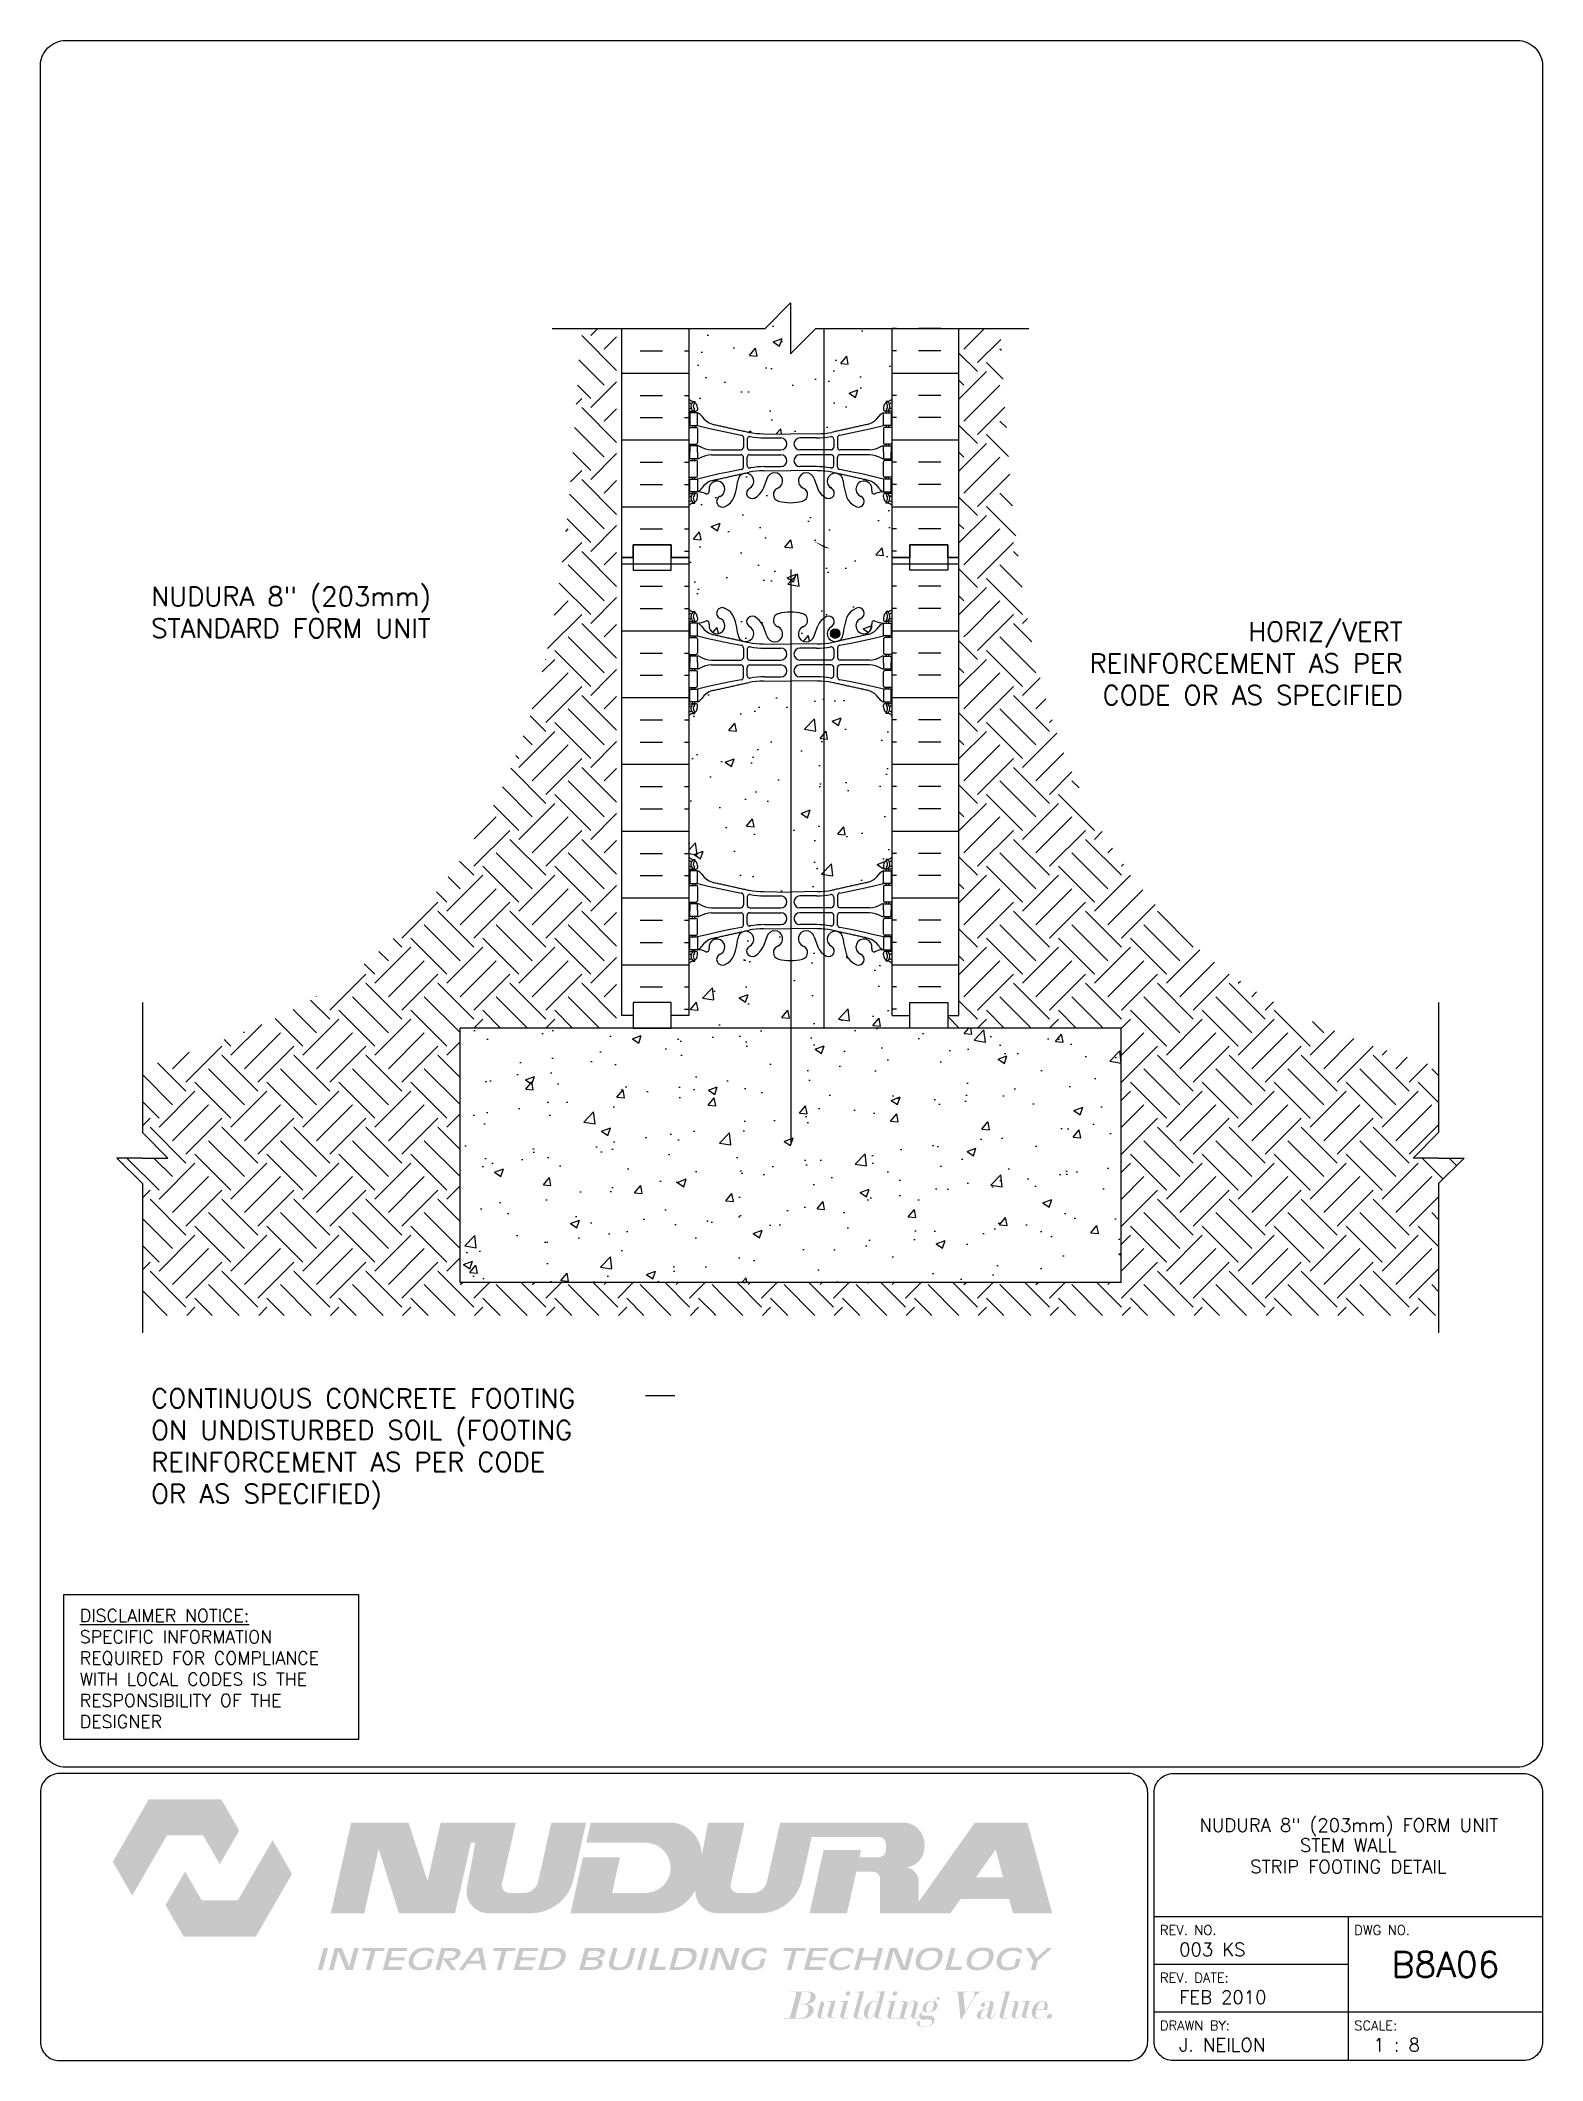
# Paper-space layout 'B8A06' of a CAD drawing. Header units: inches. Extents: x 0.42 to 7.8, y 0.49 to 10.41.
# The model-space entities are those that its viewports show. They can reach past a viewport. Long polylines and large blocks are cut down to what shows.
import ezdxf
from ezdxf.enums import TextEntityAlignment as Align

# ---------------------------------------------------------------- set-up
doc = ezdxf.new("R2010")
doc.units = ezdxf.units.IN
doc.header["$LTSCALE"] = 0.5
doc.header["$MEASUREMENT"] = 0
doc.linetypes.add('DASHED2', pattern=[0.375, 0.25, -0.125])
for name, color, linetype in [('HATCH', 12, 'Continuous'), ('line25', 2, 'Continuous'), ('LINE3', 3, 'Continuous'), ('LINE50', 5, 'Continuous'), ('LINE9', 9, 'Continuous'), ('LOGO', 7, 'Continuous'), ('TBK_LINE65', 3, 'Continuous'), ('TBK_TEXT', 4, 'Continuous'), ('TEXT', 4, 'Continuous'), ('Web_Edge', 9, 'Continuous')]:
    doc.layers.add(name, color=color, linetype=linetype)
doc.styles.add('ROMANS', font='romans')
doc.styles.get("Standard").update_dxf_attribs({"font": 'romans.shx'})

psp = doc.layouts.new('B8A06')

# ---------------------------------------------------------------- texts
at = {"layer": 'TBK_TEXT', "color": 7, "style": 'ROMANS'}
for s, p in [('REV. NO.', (5.9215, 1.107)), ('DWG NO.', (6.876, 1.107)), ('REV. DATE:', (5.9215, 0.8726)), ('DRAWN BY:', (5.9215, 0.6382)), ('SCALE:', (6.876, 0.6382))]:
    psp.add_text(s, height=0.04688, dxfattribs=at).set_placement(p)
at = {"layer": 'TEXT', "insert": (0.6134, 2.7065), "char_height": 0.0625, "width": 1.41371, "attachment_point": 1, "style": 'ROMANS'}
psp.add_mtext('{\\Fromans.shx|c1;\\LDISCLAIMER NOTICE:\\l\\PSPECIFIC INFORMATION REQUIRED FOR COMPLIANCE WITH LOCAL CODES IS THE RESPONSIBILITY OF THE DESIGNER}', dxfattribs=at)

msp = doc.modelspace()

# ---------------------------------------------------------------- texts
at = {"layer": 'TEXT', "char_height": 0.75, "width": 18.6698, "attachment_point": 4}
for s, insert in [('NUDURA 8" (203mm)\\PSTANDARD FORM UNIT', (-15.51, 233.43)), ('CONTINUOUS CONCRETE FOOTING ON UNDISTURBED SOIL (FOOTING REINFORCEMENT AS PER CODE OR AS SPECIFIED)', (-15.513, 200.538))]:
    msp.add_mtext(s, dxfattribs=dict(at, insert=insert))
at = {"layer": 'TEXT', "insert": (33.687, 231.424), "char_height": 0.75, "width": 15.04048, "attachment_point": 6, "style": 'ROMANS'}
msp.add_mtext('HORIZ/VERT REINFORCEMENT AS PER CODE OR AS SPECIFIED', dxfattribs=at)

# ---------------------------------------------------------------- blocks, each defined once
blk = doc.blocks.new('TITLEBLOCK-Tag')
at = {"style": 'ROMANS'}
for tag, height, p in [('TITLE_LINE_1', 0.065, (0.927, -0.1328)), ('TITLE_LINE_2', 0.065, (0.9294, -0.2258)), ('CENTRE-LINE-3', 0.065, (0.927, -0.3246)), ('TITLE_LINE_4', 0.065, (0.927, -0.4299)), ('TITLE_LINE_5', 0.065, (0.927, -0.526)), ('DWG', 0.125, (1.4043, -0.9102))]:
    blk.add_attdef(tag, text='', height=height, dxfattribs=at).set_placement(p, align=Align.MIDDLE_CENTER)
for tag, p in [('LATEST_REVISION', (0.0954, -0.8366)), ('REVISION_DATE', (0.0954, -1.071)), ('DRAWN_BY', (0.0954, -1.3053)), ('SCALE', (1.0499, -1.3053))]:
    blk.add_attdef(tag, text='', height=0.065, dxfattribs=at).set_placement(p, align=Align.MIDDLE_LEFT)

# ---------------------------------------------------------------- hatches: boundary and pattern name
at = {"layer": 'HATCH'}
h = msp.add_hatch(dxfattribs=at)
h.set_pattern_fill('AR-CONC', color=256, scale=0.5)
edge = h.paths.add_edge_path()
edge.add_line((10.935, 244.59), (10.621, 244.59))
edge.add_line((10.621, 244.59), (9.621, 243.59))
edge.add_line((9.621, 243.59), (9.621, 245.59))
edge.add_line((9.621, 245.59), (8.621, 244.59))
edge.add_line((8.621, 244.59), (5.621, 244.59))
edge.add_line((5.621, 244.59), (5.621, 241.817))
edge.add_arc((5.968, 242.178), 0.5, 226.21089, 246.42182)
edge.add_line((5.768, 241.719), (5.858, 241.719))
edge.add_line((5.858, 241.719), (5.858, 241.678))
edge.add_arc((5.718, 241.47), 0.25, 0, 55.9442, ccw=False)
edge.add_line((5.968, 241.47), (5.968, 241.403))
edge.add_arc((5.905, 241.403), 0.0625, -90, 0, ccw=False)
edge.add_line((5.905, 241.34), (5.858, 241.34))
edge.add_line((5.858, 241.34), (5.858, 241.27))
edge.add_line((5.858, 241.27), (5.963, 241.27))
edge.add_arc((5.84, 240.928), 0.364, 32.04242, 70.33874, ccw=False)
edge.add_arc((6.763, 241.539), 0.743, 214.22802, 253.81071)
edge.add_spline(control_points=[(6.556, 240.825), (7.993, 240.505)], knot_values=[0, 0, 1, 1], degree=1, periodic=0)
edge.add_arc((8.55, 243.436), 2.984, 259.25462, 270.09947)
edge.add_line((8.555, 240.452), (9.621, 240.437))
edge.add_line((9.621, 240.437), (10.688, 240.452))
edge.add_arc((10.693, 243.436), 2.984, 269.90053, 274.64193)
edge.add_line((10.935, 240.462), (10.935, 244.59))
edge = h.paths.add_edge_path()
edge.add_line((13.621, 244.59), (10.935, 244.59))
edge.add_line((10.935, 244.59), (10.935, 240.462))
edge.add_arc((10.693, 243.436), 2.984, 274.64193, 280.74538)
edge.add_spline(control_points=[(11.25, 240.505), (12.687, 240.825)], knot_values=[0, 0, 1, 1], degree=1, periodic=0)
edge.add_arc((12.48, 241.539), 0.743, 286.18929, 325.77198)
edge.add_arc((13.403, 240.928), 0.364, 109.66126, 147.95758, ccw=False)
edge.add_line((13.28, 241.27), (13.385, 241.27))
edge.add_line((13.385, 241.27), (13.385, 241.34))
edge.add_line((13.385, 241.34), (13.338, 241.34))
edge.add_arc((13.338, 241.403), 0.0625, 180, 270, ccw=False)
edge.add_line((13.275, 241.403), (13.275, 241.47))
edge.add_arc((13.525, 241.47), 0.25, 124.0558, 180, ccw=False)
edge.add_line((13.385, 241.678), (13.385, 241.719))
edge.add_line((13.385, 241.719), (13.475, 241.719))
edge.add_arc((13.275, 242.178), 0.5, 293.57818, 313.78911)
edge.add_line((13.621, 241.817), (13.621, 244.59))
h.paths.add_polyline_path([(10.935, 230.718, 0.020691), (10.688, 230.728), (9.633, 230.743), (9.633, 222.437), (10.688, 222.452, 0.020691), (10.935, 222.462)])
edge = h.paths.add_edge_path()
edge.add_arc((13.275, 229.002), 0.5, 46.21089, 66.42182)
edge.add_line((13.475, 229.46), (13.385, 229.46))
edge.add_line((13.385, 229.46), (13.385, 229.502))
edge.add_arc((13.525, 229.709), 0.25, 180, 235.9442, ccw=False)
edge.add_line((13.275, 229.709), (13.275, 229.777))
edge.add_arc((13.338, 229.777), 0.0625, 90, 180, ccw=False)
edge.add_line((13.338, 229.839), (13.385, 229.839))
edge.add_line((13.385, 229.839), (13.385, 229.909))
edge.add_line((13.385, 229.909), (13.28, 229.909))
edge.add_arc((13.403, 230.252), 0.364, 212.04242, 250.33874, ccw=False)
edge.add_arc((12.48, 229.641), 0.743, 34.22802, 73.81071)
edge.add_spline(control_points=[(12.687, 230.355), (11.25, 230.675)], knot_values=[0, 0, 1, 1], degree=1, periodic=0)
edge.add_arc((10.693, 227.744), 2.984, 79.25462, 85.35807)
edge.add_line((10.935, 230.718), (10.935, 222.462))
edge.add_arc((10.693, 225.436), 2.984, 274.64193, 280.74538)
edge.add_spline(control_points=[(11.25, 222.505), (12.687, 222.825)], knot_values=[0, 0, 1, 1], degree=1, periodic=0)
edge.add_arc((12.48, 223.539), 0.743, 286.18929, 325.77198)
edge.add_arc((13.403, 222.928), 0.364, 109.66126, 147.95758, ccw=False)
edge.add_line((13.28, 223.27), (13.385, 223.27))
edge.add_line((13.385, 223.27), (13.385, 223.34))
edge.add_line((13.385, 223.34), (13.338, 223.34))
edge.add_arc((13.338, 223.403), 0.0625, 180, 270, ccw=False)
edge.add_line((13.275, 223.403), (13.275, 223.47))
edge.add_arc((13.525, 223.47), 0.25, 124.0558, 180, ccw=False)
edge.add_line((13.385, 223.678), (13.385, 223.719))
edge.add_line((13.385, 223.719), (13.475, 223.719))
edge.add_arc((13.275, 224.178), 0.5, 293.57818, 313.78911)
edge.add_line((13.621, 223.817), (13.621, 229.363))
edge = h.paths.add_edge_path()
edge.add_line((9.633, 230.743), (9.621, 230.743))
edge.add_line((9.621, 230.743), (8.555, 230.728))
edge.add_arc((8.55, 227.744), 2.984, 89.90053, 100.74538)
edge.add_spline(control_points=[(7.993, 230.675), (6.556, 230.355)], knot_values=[0, 0, 1, 1], degree=1, periodic=0)
edge.add_arc((6.763, 229.641), 0.743, 106.18929, 145.77198)
edge.add_arc((5.84, 230.252), 0.364, 289.66126, 327.95758, ccw=False)
edge.add_line((5.963, 229.909), (5.858, 229.909))
edge.add_line((5.858, 229.909), (5.858, 229.839))
edge.add_line((5.858, 229.839), (5.905, 229.839))
edge.add_arc((5.905, 229.777), 0.0625, 0, 90, ccw=False)
edge.add_line((5.968, 229.777), (5.968, 229.709))
edge.add_arc((5.718, 229.709), 0.25, 304.0558, 360, ccw=False)
edge.add_line((5.858, 229.502), (5.858, 229.46))
edge.add_line((5.858, 229.46), (5.768, 229.46))
edge.add_arc((5.968, 229.002), 0.5, 113.57818, 133.78911)
edge.add_line((5.621, 229.363), (5.621, 223.817))
edge.add_arc((5.968, 224.178), 0.5, 226.21089, 246.42182)
edge.add_line((5.768, 223.719), (5.858, 223.719))
edge.add_line((5.858, 223.719), (5.858, 223.678))
edge.add_arc((5.718, 223.47), 0.25, 0, 55.9442, ccw=False)
edge.add_line((5.968, 223.47), (5.968, 223.403))
edge.add_arc((5.905, 223.403), 0.0625, -90, 0, ccw=False)
edge.add_line((5.905, 223.34), (5.858, 223.34))
edge.add_line((5.858, 223.34), (5.858, 223.27))
edge.add_line((5.858, 223.27), (5.963, 223.27))
edge.add_arc((5.84, 222.928), 0.364, 32.04242, 70.33874, ccw=False)
edge.add_arc((6.763, 223.539), 0.743, 214.22802, 253.81071)
edge.add_spline(control_points=[(6.556, 222.825), (7.993, 222.505)], knot_values=[0, 0, 1, 1], degree=1, periodic=0)
edge.add_arc((8.55, 225.436), 2.984, 259.25462, 270.09947)
edge.add_line((8.555, 222.452), (9.621, 222.437))
edge.add_line((9.621, 222.437), (9.633, 222.437))
edge.add_line((9.633, 222.437), (9.633, 230.743))
h = msp.add_hatch(dxfattribs=at)
h.set_pattern_fill('EARTH', color=256, scale=8, angle=45, style=0)
edge = h.paths.add_edge_path()
edge.add_line((2.786, 230.865), (2.786, 244.59))
edge.add_line((2.786, 244.59), (1.384, 244.59))
edge.add_spline(control_points=[(1.384, 244.59), (1.281, 242.901), (1.003, 238.337), (0.523, 233.674), (-0.19, 230.865)], knot_values=[0, 0, 0, 0, 5.091001, 13.758975, 13.758975, 13.758975, 13.758975], degree=3, periodic=0)
edge.add_line((-0.19, 230.865), (2.786, 230.865))
h = msp.add_hatch(dxfattribs=at)
h.set_pattern_fill('INSUL', color=256, scale=7, style=0)
h.set_pattern_definition([(0, (-2920.54, -161.4196), (0, 2.625), []), (0, (-2920.54, -160.5446), (0, 2.625), [0.875, -0.875]), (0, (-2920.54, -159.6696), (0, 2.625), [0.875, -0.875])])
h.paths.add_polyline_path([(5.621, 244.59), (2.996, 244.59), (2.996, 235.59), (3.434, 235.59), (3.434, 236.09), (4.934, 236.09), (4.934, 235.59), (5.621, 235.59)])
h = msp.add_hatch(dxfattribs=at)
h.set_pattern_fill('INSUL', color=256, scale=7, style=0)
h.set_pattern_definition([(180, (2939.783, -161.4196), (0, 2.625), []), (180, (2939.783, -160.5446), (0, 2.625), [0.875, -0.875]), (180, (2939.783, -159.6696), (0, 2.625), [0.875, -0.875])])
h.paths.add_polyline_path([(16.246, 244.59), (13.621, 244.59), (13.621, 235.59), (14.309, 235.59), (14.309, 236.09), (15.809, 236.09), (15.809, 235.59), (16.246, 235.59)])
h = msp.add_hatch(dxfattribs=at)
h.set_pattern_fill('EARTH', color=256, scale=8, angle=45, style=0)
edge = h.paths.add_edge_path()
edge.add_spline(control_points=[(18.383, 237.326), (18.312, 238.054), (18.109, 240.491), (17.962, 242.901), (17.859, 244.59)], knot_values=[0, 0, 0, 0, 2.173074, 7.264074, 7.264074, 7.264074, 7.264074], degree=3, periodic=0)
edge.add_line((17.859, 244.59), (16.246, 244.59))
edge.add_line((16.246, 244.59), (16.246, 237.326))
edge.add_line((16.246, 237.326), (18.383, 237.326))
h = msp.add_hatch(dxfattribs=at)
h.set_pattern_fill('AR-CONC', color=256, scale=0.5, style=0)
h.paths.add_polyline_path([(10.935, 237.983, -0.131305), (10.693, 238.286), (10.55, 238.673, 1.612474), (10.119, 238.313, -0.734872), (10.096, 237.802, -0.068475), (9.621, 237.74, -0.068475), (9.147, 237.802, -0.734872), (9.124, 238.313, 1.612474), (8.693, 238.673), (8.55, 238.286, -0.173075), (8.204, 237.919, -0.940793), (8.001, 238.302, 1.753171), (7.55, 238.599, -0.068226), (7.414, 237.971, -0.21345), (7.022, 237.582, -1), (6.858, 237.99, 2.087231), (6.424, 238.215, -0.638777), (6.3, 238.092, 0.087457), (5.963, 238.17), (5.858, 238.17), (5.858, 238.1), (5.905, 238.1, -0.414214), (5.968, 238.038), (5.968, 237.97, -0.249069), (5.858, 237.763), (5.858, 237.722), (5.768, 237.722, 0.088416), (5.621, 237.624), (5.621, 235.59), (5.621, 233.555, 0.088416), (5.768, 233.458), (5.858, 233.458), (5.858, 233.416, -0.249069), (5.968, 233.209), (5.968, 233.142, -0.414214), (5.905, 233.079), (5.858, 233.079), (5.858, 233.009), (5.963, 233.009, 0.087457), (6.3, 233.088, -0.638777), (6.424, 232.965, 2.087231), (6.858, 233.189, -1), (7.022, 233.598, -0.21345), (7.414, 233.209, -0.068226), (7.55, 232.581, 1.753171), (8.001, 232.877, -0.940793), (8.204, 233.261, -0.173075), (8.55, 232.894), (8.693, 232.507, 1.612474), (9.124, 232.867, -0.734872), (9.147, 233.378, -0.068475), (9.621, 233.44, -0.068475), (10.096, 233.378, -0.734872), (10.119, 232.867, 1.612474), (10.55, 232.507), (10.693, 232.894, -0.131305), (10.935, 233.196)])
h = msp.add_hatch(dxfattribs=at)
h.set_pattern_fill('AR-CONC', color=256, scale=0.5, style=0)
h.paths.add_polyline_path([(13.621, 235.59), (13.621, 237.624, 0.088416), (13.475, 237.722), (13.385, 237.722), (13.385, 237.763, -0.249069), (13.275, 237.97), (13.275, 238.038, -0.414214), (13.338, 238.1), (13.385, 238.1), (13.385, 238.17), (13.28, 238.17, 0.087457), (12.943, 238.092, -0.638777), (12.819, 238.215, 2.087231), (12.385, 237.99, -1), (12.221, 237.582, -0.21345), (11.829, 237.971, -0.068226), (11.693, 238.599, 1.753171), (11.242, 238.302, -0.940793), (11.039, 237.919, -0.040842), (10.935, 237.983), (10.935, 233.196, -0.040842), (11.039, 233.261, -0.940793), (11.242, 232.877, 1.731801), (11.693, 232.574), (11.566, 232.574, -0.943894), (11.193, 232.596, -1), (11.568, 232.596, -0.028863), (11.566, 232.574), (11.693, 232.574, -0.068932), (11.829, 233.209, -0.21345), (12.221, 233.598, -1), (12.385, 233.189, 2.087231), (12.819, 232.965, -0.638777), (12.943, 233.088, 0.087457), (13.28, 233.009), (13.385, 233.009), (13.385, 233.079), (13.338, 233.079, -0.414214), (13.275, 233.142), (13.275, 233.209, -0.249069), (13.385, 233.416), (13.385, 233.458), (13.475, 233.458, 0.088416), (13.621, 233.555)])
h = msp.add_hatch(dxfattribs=at)
h.set_pattern_fill('EARTH', color=256, scale=8, angle=45, style=0)
edge = h.paths.add_edge_path()
edge.add_line((18.383, 237.326), (16.246, 237.326))
edge.add_line((16.246, 237.326), (16.246, 235.59))
edge.add_line((16.246, 235.59), (16.246, 232.599))
edge.add_line((16.246, 232.599), (19.045, 232.599))
edge.add_spline(control_points=[(19.045, 232.599), (18.74, 234.156), (18.537, 235.74), (18.383, 237.326)], knot_values=[7.264074, 7.264074, 7.264074, 7.264074, 11.990128, 11.990128, 11.990128, 11.990128], degree=3, periodic=0)
h = msp.add_hatch(dxfattribs=at)
h.set_pattern_fill('INSUL', color=256, scale=7, style=0)
h.set_pattern_definition([(0, (-2920.54, -179.4196), (0, 2.625), []), (0, (-2920.54, -178.5446), (0, 2.625), [0.875, -0.875]), (0, (-2920.54, -177.6696), (0, 2.625), [0.875, -0.875])])
h.paths.add_polyline_path([(2.996, 217.59), (3.434, 217.59), (3.434, 218.09), (4.934, 218.09), (4.934, 217.59), (5.621, 217.59), (5.621, 235.59), (4.934, 235.59), (4.934, 236.09), (3.434, 236.09), (3.434, 235.59), (2.996, 235.59)])
h = msp.add_hatch(dxfattribs=at)
h.set_pattern_fill('INSUL', color=256, scale=7, style=0)
h.set_pattern_definition([(180, (2939.783, -179.4196), (0, 2.625), []), (180, (2939.783, -178.5446), (0, 2.625), [0.875, -0.875]), (180, (2939.783, -177.6696), (0, 2.625), [0.875, -0.875])])
h.paths.add_polyline_path([(16.246, 217.59), (15.809, 217.59), (15.809, 218.09), (14.309, 218.09), (14.309, 217.59), (13.621, 217.59), (13.621, 235.59), (14.309, 235.59), (14.309, 236.09), (15.809, 236.09), (15.809, 235.59), (16.246, 235.59)])
h = msp.add_hatch(dxfattribs=at)
h.set_pattern_fill('EARTH', color=256, scale=8, angle=45, style=0)
edge = h.paths.add_edge_path()
edge.add_line((22.621, 217.09), (22.621, 207.09))
edge.add_line((22.621, 207.09), (7.251, 207.09))
edge.add_line((7.251, 207.09), (6.619, 205.799))
edge.add_line((6.619, 205.799), (35.098, 205.799))
edge.add_line((35.098, 205.799), (35.098, 210.981))
edge.add_line((35.098, 210.981), (36.098, 211.981))
edge.add_line((36.098, 211.981), (35.098, 211.981))
edge.add_line((35.098, 211.981), (34.098, 211.981))
edge.add_line((34.098, 211.981), (35.098, 212.981))
edge.add_line((35.098, 212.981), (35.098, 215.535))
edge.add_spline(control_points=[(35.098, 215.535), (32.595, 216.351), (26.855, 218.223), (21.11, 224.909), (19.487, 230.346), (19.045, 232.599)], knot_values=[11.990128, 11.990128, 11.990128, 11.990128, 19.801199, 29.907381, 36.747634, 36.747634, 36.747634, 36.747634], degree=3, periodic=0)
edge.add_line((19.045, 232.599), (16.246, 232.599))
edge.add_line((16.246, 232.599), (16.246, 217.59))
edge.add_line((16.246, 217.59), (15.809, 217.59))
edge.add_line((15.809, 217.59), (15.809, 217.09))
edge.add_line((15.809, 217.09), (22.621, 217.09))
h = msp.add_hatch(dxfattribs=at)
h.set_pattern_fill('EARTH', color=256, scale=8, angle=45, style=0)
edge = h.paths.add_edge_path()
edge.add_line((-3.379, 217.09), (2.786, 217.09))
edge.add_line((2.786, 217.09), (2.786, 230.865))
edge.add_line((2.786, 230.865), (-0.19, 230.865))
edge.add_spline(control_points=[(-0.19, 230.865), (-0.608, 229.221), (-2.277, 224.432), (-7.612, 218.223), (-13.352, 216.351), (-15.855, 215.535)], knot_values=[13.758975, 13.758975, 13.758975, 13.758975, 18.830381, 28.936563, 36.747634, 36.747634, 36.747634, 36.747634], degree=3, periodic=0)
edge.add_line((-15.855, 215.535), (-15.855, 212.981))
edge.add_line((-15.855, 212.981), (-14.855, 211.981))
edge.add_line((-14.855, 211.981), (-15.855, 211.981))
edge.add_line((-15.855, 211.981), (-16.855, 211.981))
edge.add_line((-16.855, 211.981), (-15.855, 210.981))
edge.add_line((-15.855, 210.981), (-15.855, 205.799))
edge.add_line((-15.855, 205.799), (6.619, 205.799))
edge.add_line((6.619, 205.799), (7.251, 207.09))
edge.add_line((7.251, 207.09), (-3.379, 207.09))
edge.add_line((-3.379, 207.09), (-3.379, 217.09))
h = msp.add_hatch(dxfattribs=at)
h.set_pattern_fill('AR-CONC', color=256, scale=0.5, style=0)
h.paths.add_polyline_path([(9.633, 219.74, -0.001645), (9.621, 219.74, -0.068475), (9.147, 219.802, -0.734872), (9.124, 220.313, 1.612474), (8.693, 220.673), (8.55, 220.286, -0.173075), (8.204, 219.919, -0.940793), (8.001, 220.302, 1.753171), (7.55, 220.599, -0.068226), (7.414, 219.971, -0.21345), (7.022, 219.582, -1), (6.858, 219.99, 2.087231), (6.424, 220.215, -0.638777), (6.3, 220.092, 0.087457), (5.963, 220.17), (5.858, 220.17), (5.858, 220.1), (5.905, 220.1, -0.414214), (5.968, 220.038), (5.968, 219.97, -0.249069), (5.858, 219.763), (5.858, 219.722), (5.768, 219.722, 0.088416), (5.621, 219.624), (5.621, 217.59), (4.934, 217.59), (4.934, 217.09), (9.633, 217.09)])
h = msp.add_hatch(dxfattribs=at)
h.set_pattern_fill('AR-CONC', color=256, scale=0.5, style=0)
h.paths.add_polyline_path([(11.039, 219.919, -0.173075), (10.693, 220.286), (10.55, 220.673, 1.612474), (10.119, 220.313, -0.734872), (10.096, 219.802, -0.066822), (9.633, 219.74), (9.633, 217.09), (14.309, 217.09), (14.309, 217.59), (13.621, 217.59), (13.621, 219.624, 0.088416), (13.475, 219.722), (13.385, 219.722), (13.385, 219.763, -0.249069), (13.275, 219.97), (13.275, 220.038, -0.414214), (13.338, 220.1), (13.385, 220.1), (13.385, 220.17), (13.28, 220.17, 0.085348), (12.951, 220.095, -0.669601), (12.819, 220.215, 2.087231), (12.385, 219.99, -1), (12.221, 219.582, -0.21345), (11.829, 219.971, -0.068226), (11.693, 220.599, 1.753171), (11.242, 220.302, -0.940793)])
h = msp.add_hatch(dxfattribs=at)
h.set_pattern_fill('AR-CONC', color=256, scale=0.5, style=0)
h.paths.add_polyline_path([(22.621, 217.09), (-3.379, 217.09), (-3.379, 207.09), (22.621, 207.09)])
at = {"layer": 'LINE3'}
msp.add_hatch(color=256, dxfattribs=at).paths.add_polyline_path([(11.568, 232.596, 1), (11.193, 232.596, 1)])
at = {"layer": 'TEXT'}
h = msp.add_hatch(dxfattribs=at)
h.set_pattern_fill('AR-CONC', color=256, scale=0.5, style=0)
h.paths.add_polyline_path([(19.053, 230.451), (28.428, 230.451), (28.428, 222.397), (19.053, 222.397)], flags=9)
h = msp.add_hatch(dxfattribs=at)
h.set_pattern_fill('ANSI31', color=256, style=0)
h.paths.add_polyline_path([(-19.735, 222.307), (-6.288, 222.307), (-6.288, 218.539), (-19.735, 218.539)], flags=25)

# ---------------------------------------------------------------- linework, layer by layer
at = {"layer": 'line25'}
for p, q in [((5.621, 244.59), (5.621, 235.59)), ((13.621, 235.59), (13.621, 244.59)), ((5.621, 235.59), (5.621, 217.59)), ((13.621, 217.59), (13.621, 235.59))]:
    msp.add_line(p, q, dxfattribs=at)
at = {"layer": 'LINE3'}
for p, q in [((10.935, 244.565), (10.935, 217.09)), ((9.633, 235.112), (9.633, 212.565))]:
    msp.add_line(p, q, dxfattribs=at)
msp.add_circle((11.38, 232.596), 0.188, dxfattribs=at)
at = {"layer": 'LINE50'}
for p, q in [((2.996, 235.59), (2.996, 244.59)), ((16.246, 235.59), (16.246, 244.59)), ((2.996, 217.59), (2.996, 235.59)), ((16.246, 217.59), (16.246, 235.59)), ((22.621, 217.09), (-3.379, 217.09)), ((-3.379, 217.09), (-3.379, 207.09)), ((22.621, 207.09), (22.621, 217.09)), ((22.621, 207.09), (-3.379, 207.09))]:
    msp.add_line(p, q, dxfattribs=at)
for points in [[(2.996, 235.59), (3.434, 235.59), (3.434, 236.09), (4.934, 236.09), (4.934, 235.59), (5.621, 235.59)], [(5.621, 235.59), (4.934, 235.59), (4.934, 236.09), (3.434, 236.09), (3.434, 235.59), (2.996, 235.59)], [(16.246, 235.59), (15.809, 235.59), (15.809, 236.09), (14.309, 236.09), (14.309, 235.59), (13.621, 235.59)], [(13.621, 235.59), (14.309, 235.59), (14.309, 236.09), (15.809, 236.09), (15.809, 235.59), (16.246, 235.59)], [(5.621, 217.59), (4.934, 217.59), (4.934, 218.09), (3.434, 218.09), (3.434, 217.59), (2.996, 217.59)], [(13.621, 217.59), (14.309, 217.59), (14.309, 218.09), (15.809, 218.09), (15.809, 217.59), (16.246, 217.59)]]:
    msp.add_lwpolyline(points, dxfattribs=at)
at = {"layer": 'LINE9'}
for p, q in [((-15.855, 218.09), (-15.855, 212.981)), ((35.098, 218.09), (35.098, 212.981)), ((-14.855, 211.981), (-15.855, 212.981)), ((34.098, 211.981), (35.098, 212.981)), ((-16.855, 211.981), (-15.855, 210.981)), ((-15.855, 211.981), (-16.855, 211.981)), ((-15.855, 211.981), (-14.855, 211.981)), ((35.098, 211.981), (34.098, 211.981)), ((36.098, 211.981), (35.098, 210.981)), ((35.098, 211.981), (36.098, 211.981)), ((-15.855, 210.981), (-15.855, 205.117)), ((35.098, 210.981), (35.098, 205.117))]:
    msp.add_line(p, q, dxfattribs=at)
msp.add_lwpolyline([(0.257, 244.59), (8.621, 244.59), (9.621, 245.59), (9.621, 243.59), (10.621, 244.59), (18.986, 244.59)], dxfattribs=at)
at = {"layer": 'LINE9', "linetype": 'DASHED2', "ltscale": 0.15}
for points in [[(3.434, 235.59), (3.434, 235.59), (3.434, 235.09), (4.934, 235.09), (4.934, 235.59), (4.934, 235.59)], [(3.434, 235.59), (3.434, 235.59), (3.434, 235.09), (4.934, 235.09), (4.934, 235.59), (4.934, 235.59)], [(15.809, 235.59), (15.809, 235.59), (15.809, 235.09), (14.309, 235.09), (14.309, 235.59), (14.309, 235.59)], [(15.809, 235.59), (15.809, 235.59), (15.809, 235.09), (14.309, 235.09), (14.309, 235.59), (14.309, 235.59)], [(3.434, 217.59), (3.434, 217.59), (3.434, 217.09), (4.934, 217.09), (4.934, 217.59), (4.934, 217.59)], [(15.809, 217.59), (15.809, 217.59), (15.809, 217.09), (14.309, 217.09), (14.309, 217.59), (14.309, 217.59)]]:
    msp.add_lwpolyline(points, dxfattribs=at)
at = {"layer": 'TEXT'}
msp.add_line((3.927, 202.648), (5.075, 202.648), dxfattribs=at)
for points in [[(10.935, 235.983, 0, 0.36, 0), (11.949, 235.58, 0, 0, 0), (18.448, 232.599, 0, 0, 0)], [(4.343, 233.842, 0, 0.36, 0), (3.263, 233.842, 0, 0, 0), (-2.789, 233.842, 0, 0, 0)], [(11.512, 232.599, 0, 0.36, 0), (12.592, 232.599, 0, 0, 0), (26.762, 232.599, 0, 0, 0)], [(9.159, 210.977, 0, 0.36, 0), (8.681, 210.008, 0, 0, 0), (5.075, 202.648, 0, 0, 0)]]:
    msp.add_lwpolyline(points, format="xyseb", dxfattribs=at)
at = {"layer": 'Web_Edge'}
for p, q in [((5.621, 241.44), (5.699, 241.44)), ((5.768, 241.719), (5.858, 241.719)), ((5.858, 241.719), (5.858, 241.678)), ((5.968, 241.47), (5.968, 241.403)), ((13.275, 241.47), (13.275, 241.403)), ((13.475, 241.719), (13.385, 241.719)), ((13.385, 241.719), (13.385, 241.678)), ((13.621, 241.44), (13.544, 241.44)), ((5.621, 241.34), (5.905, 241.34)), ((5.621, 240.7), (5.905, 240.7)), ((5.768, 241.34), (5.768, 241.27)), ((5.768, 240.77), (5.768, 240.7)), ((5.858, 241.34), (5.858, 241.27)), ((5.858, 240.77), (5.858, 240.7)), ((5.968, 240.638), (5.968, 240.103)), ((13.275, 240.638), (13.275, 240.103)), ((13.621, 241.34), (13.338, 241.34)), ((13.621, 240.7), (13.338, 240.7)), ((13.385, 241.34), (13.385, 241.27)), ((13.385, 240.77), (13.385, 240.7)), ((13.475, 241.34), (13.475, 241.27)), ((13.475, 240.77), (13.475, 240.7)), ((5.621, 240.04), (5.905, 240.04)), ((5.768, 240.04), (5.768, 239.97)), ((5.858, 240.04), (5.858, 239.97)), ((6.515, 239.815), (7.67, 239.816)), ((7.77, 240.301), (7.77, 239.916)), ((7.922, 240.238), (7.922, 239.916)), ((8.022, 239.816), (9.249, 239.816)), ((8.555, 240.452), (9.621, 240.437)), ((8.602, 240.284), (9.249, 240.284)), ((10.688, 240.452), (9.621, 240.437)), ((10.641, 240.284), (9.994, 240.284)), ((11.221, 239.816), (9.994, 239.816)), ((11.321, 240.238), (11.321, 239.916)), ((11.473, 240.301), (11.473, 239.916)), ((12.728, 239.815), (11.573, 239.816)), ((13.621, 240.04), (13.338, 240.04)), ((13.385, 240.04), (13.385, 239.97)), ((13.475, 240.04), (13.475, 239.97)), ((5.621, 239.4), (5.905, 239.4)), ((5.768, 239.4), (5.768, 239.47)), ((5.858, 239.4), (5.858, 239.47)), ((5.968, 238.803), (5.968, 239.338)), ((6.515, 239.626), (7.67, 239.625)), ((7.77, 239.14), (7.77, 239.525)), ((7.922, 239.202), (7.922, 239.525)), ((8.022, 239.625), (9.249, 239.625)), ((8.555, 238.989), (9.621, 239.004)), ((8.602, 239.157), (9.249, 239.157)), ((10.688, 238.989), (9.621, 239.004)), ((11.221, 239.625), (9.994, 239.625)), ((10.641, 239.157), (9.994, 239.157)), ((11.321, 239.202), (11.321, 239.525)), ((11.473, 239.14), (11.473, 239.525)), ((12.728, 239.626), (11.573, 239.625)), ((13.275, 238.803), (13.275, 239.338)), ((13.621, 239.4), (13.338, 239.4)), ((13.385, 239.4), (13.385, 239.47)), ((13.475, 239.4), (13.475, 239.47)), ((5.621, 238.74), (5.905, 238.74)), ((5.768, 238.67), (5.768, 238.74)), ((5.858, 238.67), (5.858, 238.74)), ((8.693, 238.673), (8.55, 238.286)), ((10.55, 238.673), (10.693, 238.286)), ((13.621, 238.74), (13.338, 238.74)), ((13.385, 238.67), (13.385, 238.74)), ((13.475, 238.67), (13.475, 238.74)), ((5.621, 238.1), (5.905, 238.1)), ((5.621, 238), (5.699, 238)), ((5.768, 238.1), (5.768, 238.17)), ((5.768, 237.722), (5.858, 237.722)), ((5.858, 238.1), (5.858, 238.17)), ((5.858, 237.722), (5.858, 237.763)), ((5.968, 237.97), (5.968, 238.038)), ((13.275, 237.97), (13.275, 238.038)), ((13.621, 238.1), (13.338, 238.1)), ((13.385, 238.1), (13.385, 238.17)), ((13.385, 237.722), (13.385, 237.763)), ((13.475, 237.722), (13.385, 237.722)), ((13.475, 238.1), (13.475, 238.17)), ((13.621, 238), (13.544, 238)), ((5.768, 233.458), (5.858, 233.458)), ((5.858, 233.458), (5.858, 233.416)), ((13.475, 233.458), (13.385, 233.458)), ((13.385, 233.458), (13.385, 233.416)), ((5.621, 233.179), (5.699, 233.179)), ((5.621, 233.079), (5.905, 233.079)), ((5.768, 233.079), (5.768, 233.009)), ((5.858, 233.079), (5.858, 233.009)), ((5.968, 233.209), (5.968, 233.142)), ((8.693, 232.507), (8.55, 232.894)), ((10.55, 232.507), (10.693, 232.894)), ((13.275, 233.209), (13.275, 233.142)), ((13.621, 233.079), (13.338, 233.079)), ((13.385, 233.079), (13.385, 233.009)), ((13.475, 233.079), (13.475, 233.009)), ((13.621, 233.179), (13.544, 233.179)), ((5.621, 232.439), (5.905, 232.439)), ((5.768, 232.509), (5.768, 232.439)), ((5.858, 232.509), (5.858, 232.439)), ((5.968, 232.377), (5.968, 231.842)), ((7.77, 232.039), (7.77, 231.655)), ((7.922, 231.977), (7.922, 231.655)), ((8.555, 232.191), (9.621, 232.175)), ((8.602, 232.023), (9.249, 232.023)), ((10.688, 232.191), (9.621, 232.175)), ((10.641, 232.023), (9.994, 232.023)), ((11.321, 231.977), (11.321, 231.655)), ((11.473, 232.039), (11.473, 231.655)), ((13.275, 232.377), (13.275, 231.842)), ((13.621, 232.439), (13.338, 232.439)), ((13.385, 232.509), (13.385, 232.439)), ((13.475, 232.509), (13.475, 232.439)), ((5.621, 231.779), (5.905, 231.779)), ((5.621, 231.139), (5.905, 231.139)), ((5.768, 231.779), (5.768, 231.709)), ((5.768, 231.139), (5.768, 231.209)), ((5.858, 231.779), (5.858, 231.709)), ((5.858, 231.139), (5.858, 231.209)), ((5.968, 230.542), (5.968, 231.077)), ((6.515, 231.554), (7.67, 231.555)), ((6.515, 231.365), (7.67, 231.364)), ((7.77, 230.879), (7.77, 231.264)), ((7.922, 230.941), (7.922, 231.264)), ((8.022, 231.555), (9.249, 231.555)), ((8.022, 231.364), (9.249, 231.364)), ((11.221, 231.555), (9.994, 231.555)), ((11.221, 231.364), (9.994, 231.364)), ((11.321, 230.941), (11.321, 231.264)), ((11.473, 230.879), (11.473, 231.264)), ((12.728, 231.554), (11.573, 231.555)), ((12.728, 231.365), (11.573, 231.364)), ((13.275, 230.542), (13.275, 231.077)), ((13.621, 231.779), (13.338, 231.779)), ((13.621, 231.139), (13.338, 231.139)), ((13.385, 231.779), (13.385, 231.709)), ((13.385, 231.139), (13.385, 231.209)), ((13.475, 231.779), (13.475, 231.709)), ((13.475, 231.139), (13.475, 231.209)), ((5.621, 230.479), (5.905, 230.479)), ((5.768, 230.409), (5.768, 230.479)), ((5.858, 230.409), (5.858, 230.479)), ((8.555, 230.728), (9.621, 230.743)), ((8.602, 230.895), (9.249, 230.895)), ((10.688, 230.728), (9.621, 230.743)), ((10.641, 230.895), (9.994, 230.895)), ((13.621, 230.479), (13.338, 230.479)), ((13.385, 230.409), (13.385, 230.479)), ((13.475, 230.409), (13.475, 230.479)), ((5.621, 229.839), (5.905, 229.839)), ((5.621, 229.739), (5.699, 229.739)), ((5.768, 229.839), (5.768, 229.909)), ((5.858, 229.839), (5.858, 229.909)), ((5.858, 229.46), (5.858, 229.502)), ((5.968, 229.709), (5.968, 229.777)), ((13.275, 229.709), (13.275, 229.777)), ((13.621, 229.839), (13.338, 229.839)), ((13.385, 229.839), (13.385, 229.909)), ((13.385, 229.46), (13.385, 229.502)), ((13.475, 229.839), (13.475, 229.909)), ((13.621, 229.739), (13.544, 229.739)), ((5.768, 229.46), (5.858, 229.46)), ((13.475, 229.46), (13.385, 229.46)), ((5.621, 223.44), (5.699, 223.44)), ((5.621, 223.34), (5.905, 223.34)), ((5.768, 223.719), (5.858, 223.719)), ((5.768, 223.34), (5.768, 223.27)), ((5.858, 223.719), (5.858, 223.678)), ((5.858, 223.34), (5.858, 223.27)), ((5.968, 223.47), (5.968, 223.403)), ((13.275, 223.47), (13.275, 223.403)), ((13.621, 223.34), (13.338, 223.34)), ((13.475, 223.719), (13.385, 223.719)), ((13.385, 223.719), (13.385, 223.678)), ((13.385, 223.34), (13.385, 223.27)), ((13.475, 223.34), (13.475, 223.27)), ((13.621, 223.44), (13.544, 223.44)), ((5.621, 222.7), (5.905, 222.7)), ((5.768, 222.77), (5.768, 222.7)), ((5.858, 222.77), (5.858, 222.7)), ((5.968, 222.638), (5.968, 222.103)), ((8.555, 222.452), (9.621, 222.437)), ((10.688, 222.452), (9.621, 222.437)), ((13.275, 222.638), (13.275, 222.103)), ((13.621, 222.7), (13.338, 222.7)), ((13.385, 222.77), (13.385, 222.7)), ((13.475, 222.77), (13.475, 222.7)), ((5.621, 222.04), (5.905, 222.04)), ((5.768, 222.04), (5.768, 221.97)), ((5.858, 222.04), (5.858, 221.97)), ((6.515, 221.815), (7.67, 221.816)), ((6.515, 221.626), (7.67, 221.625)), ((7.77, 222.301), (7.77, 221.916)), ((7.922, 222.238), (7.922, 221.916)), ((8.022, 221.816), (9.249, 221.816)), ((8.022, 221.625), (9.249, 221.625)), ((8.602, 222.284), (9.249, 222.284)), ((10.641, 222.284), (9.994, 222.284)), ((11.221, 221.816), (9.994, 221.816)), ((11.221, 221.625), (9.994, 221.625)), ((11.321, 222.238), (11.321, 221.916)), ((11.473, 222.301), (11.473, 221.916)), ((12.728, 221.815), (11.573, 221.816)), ((12.728, 221.626), (11.573, 221.625)), ((13.621, 222.04), (13.338, 222.04)), ((13.385, 222.04), (13.385, 221.97)), ((13.475, 222.04), (13.475, 221.97)), ((5.621, 221.4), (5.905, 221.4)), ((5.621, 220.74), (5.905, 220.74)), ((5.768, 221.4), (5.768, 221.47)), ((5.768, 220.67), (5.768, 220.74)), ((5.858, 221.4), (5.858, 221.47)), ((5.858, 220.67), (5.858, 220.74)), ((5.968, 220.803), (5.968, 221.338)), ((7.77, 221.14), (7.77, 221.525)), ((7.922, 221.202), (7.922, 221.525)), ((8.555, 220.989), (9.621, 221.004)), ((8.602, 221.157), (9.249, 221.157)), ((10.688, 220.989), (9.621, 221.004)), ((10.641, 221.157), (9.994, 221.157)), ((11.321, 221.202), (11.321, 221.525)), ((11.473, 221.14), (11.473, 221.525)), ((13.275, 220.803), (13.275, 221.338)), ((13.621, 221.4), (13.338, 221.4)), ((13.621, 220.74), (13.338, 220.74)), ((13.385, 221.4), (13.385, 221.47)), ((13.385, 220.67), (13.385, 220.74)), ((13.475, 221.4), (13.475, 221.47)), ((13.475, 220.67), (13.475, 220.74)), ((5.621, 220.1), (5.905, 220.1)), ((5.621, 220), (5.699, 220)), ((5.768, 220.1), (5.768, 220.17)), ((5.858, 220.1), (5.858, 220.17)), ((5.968, 219.97), (5.968, 220.038)), ((8.693, 220.673), (8.55, 220.286)), ((10.55, 220.673), (10.693, 220.286)), ((13.275, 219.97), (13.275, 220.038)), ((13.621, 220.1), (13.338, 220.1)), ((13.385, 220.1), (13.385, 220.17)), ((13.475, 220.1), (13.475, 220.17)), ((13.621, 220), (13.544, 220)), ((5.768, 219.722), (5.858, 219.722)), ((5.858, 219.722), (5.858, 219.763)), ((13.385, 219.722), (13.385, 219.763)), ((13.475, 219.722), (13.385, 219.722))]:
    msp.add_line(p, q, dxfattribs=at)
for points in [[(5.663, 240.77), (5.963, 240.77), (5.963, 241.27), (5.663, 241.27)], [(13.58, 240.77), (13.28, 240.77), (13.28, 241.27), (13.58, 241.27)], [(5.663, 238.67), (5.963, 238.67), (5.963, 238.17), (5.663, 238.17)], [(13.58, 238.67), (13.28, 238.67), (13.28, 238.17), (13.58, 238.17)], [(5.663, 232.509), (5.963, 232.509), (5.963, 233.009), (5.663, 233.009)], [(13.58, 232.509), (13.28, 232.509), (13.28, 233.009), (13.58, 233.009)], [(5.663, 230.409), (5.963, 230.409), (5.963, 229.909), (5.663, 229.909)], [(13.58, 230.409), (13.28, 230.409), (13.28, 229.909), (13.58, 229.909)], [(5.663, 222.77), (5.963, 222.77), (5.963, 223.27), (5.663, 223.27)], [(13.58, 222.77), (13.28, 222.77), (13.28, 223.27), (13.58, 223.27)], [(5.663, 220.67), (5.963, 220.67), (5.963, 220.17), (5.663, 220.17)], [(13.58, 220.67), (13.28, 220.67), (13.28, 220.17), (13.58, 220.17)]]:
    msp.add_lwpolyline(points, close=True, dxfattribs=at)
for points in [[(5.963, 239.72), (5.963, 239.97), (5.663, 239.97), (5.663, 239.72)], [(13.28, 239.72), (13.28, 239.97), (13.58, 239.97), (13.58, 239.72)], [(5.963, 239.72), (5.963, 239.47), (5.663, 239.47), (5.663, 239.72)], [(13.28, 239.72), (13.28, 239.47), (13.58, 239.47), (13.58, 239.72)], [(5.963, 231.459), (5.963, 231.709), (5.663, 231.709), (5.663, 231.459)], [(5.963, 231.459), (5.963, 231.209), (5.663, 231.209), (5.663, 231.459)], [(13.28, 231.459), (13.28, 231.709), (13.58, 231.709), (13.58, 231.459)], [(13.28, 231.459), (13.28, 231.209), (13.58, 231.209), (13.58, 231.459)], [(5.963, 221.72), (5.963, 221.97), (5.663, 221.97), (5.663, 221.72)], [(5.963, 221.72), (5.963, 221.47), (5.663, 221.47), (5.663, 221.72)], [(13.28, 221.72), (13.28, 221.97), (13.58, 221.97), (13.58, 221.72)], [(13.28, 221.72), (13.28, 221.47), (13.58, 221.47), (13.58, 221.72)]]:
    msp.add_lwpolyline(points, dxfattribs=at)
for centre, radius, start, end in [((5.968, 242.178), 0.5, 226.21089, 250.52878), ((5.968, 242.178), 0.6, 234.78322, 245.07477), ((5.7, 241.46), 0.0196, 269.40316, 15.4901), ((5.961, 241.525), 0.25, 140.11451, 222.46087), ((5.705, 241.615), 0.021, 343.464, 63.99573), ((5.803, 241.656), 0.045, 321.448, 139.1879), ((5.81, 241.387), 0.045, 222.46087, 42.46087), ((5.718, 241.47), 0.25, 0, 70.52878), ((5.961, 241.525), 0.16, 140.00008, 222.46087), ((5.905, 241.403), 0.0625, 270, 0), ((13.525, 241.47), 0.25, 109.47122, 180), ((13.338, 241.403), 0.0625, 180, 270), ((13.433, 241.387), 0.045, 137.53913, 317.53913), ((13.44, 241.656), 0.045, 40.8121, 218.552), ((13.282, 241.525), 0.16, 317.53913, 39.99992), ((13.275, 242.178), 0.5, 289.47122, 313.78911), ((13.282, 241.525), 0.25, 317.53913, 39.88549), ((13.538, 241.615), 0.021, 116.00427, 196.536), ((13.543, 241.46), 0.0196, 164.5099, 270.59684), ((13.275, 242.178), 0.6, 294.92523, 305.21678), ((5.905, 240.638), 0.0625, 0, 90), ((5.84, 240.928), 0.364, 34.97751, 70.33874), ((12.771, 268.191), 28.253, 256.05522, 259.63434), ((6.763, 241.539), 0.743, 212.79192, 253.81071), ((6.472, 268.191), 28.253, 280.36566, 283.94478), ((12.48, 241.539), 0.743, 286.18929, 327.20808), ((13.403, 240.928), 0.364, 109.66126, 145.02249), ((13.338, 240.638), 0.0625, 90, 180), ((5.905, 240.103), 0.0625, 270, 0), ((5.958, 239.752), 0.219, 60.49375, 88.91995), ((6.6, 240.972), 1.16, 242.5844, 265.80325), ((7.67, 239.916), 0.1, 270.03876, 360), ((7.67, 240.301), 0.1, 360, 79.63434), ((8.022, 240.238), 0.1, 79.25462, 180), ((8.022, 239.916), 0.1, 180, 270), ((8.55, 243.436), 2.984, 259.25462, 270.09947), ((8.597, 243.268), 2.984, 259.25462, 270.09947), ((9.249, 240.05), 0.234, 270, 90), ((9.994, 240.05), 0.234, 90, 270), ((10.646, 243.268), 2.984, 269.90053, 280.74538), ((10.693, 243.436), 2.984, 269.90053, 280.74538), ((11.221, 240.238), 0.1, 0, 100.74538), ((11.221, 239.916), 0.1, 270, 0), ((11.573, 240.301), 0.1, 100.36566, 180), ((11.573, 239.916), 0.1, 180, 269.96124), ((12.643, 240.972), 1.16, 274.19675, 297.4156), ((13.285, 239.752), 0.219, 91.08005, 119.50625), ((13.338, 240.103), 0.0625, 180, 270), ((5.905, 239.338), 0.0625, 0, 90), ((5.958, 239.689), 0.219, 271.08005, 299.50625), ((12.771, 211.25), 28.253, 100.36566, 103.94478), ((6.6, 238.469), 1.16, 94.19675, 117.4156), ((7.67, 239.525), 0.1, 0, 89.96124), ((7.67, 239.14), 0.1, 280.36566, 0), ((8.022, 239.525), 0.1, 90, 180), ((8.022, 239.202), 0.1, 180, 280.74538), ((8.597, 236.173), 2.984, 89.90053, 100.74538), ((9.249, 239.391), 0.234, 270, 90), ((9.994, 239.391), 0.234, 90, 270), ((10.646, 236.173), 2.984, 79.25462, 90.09947), ((11.221, 239.202), 0.1, 259.25462, 0), ((11.221, 239.525), 0.1, 0, 90), ((11.573, 239.525), 0.1, 90.03876, 180), ((11.573, 239.14), 0.1, 180, 259.63434), ((6.472, 211.25), 28.253, 76.05522, 79.63434), ((12.643, 238.469), 1.16, 62.5844, 85.80325), ((13.285, 239.689), 0.219, 240.49375, 268.91995), ((13.338, 239.338), 0.0625, 90, 180), ((5.905, 238.803), 0.0625, 270, 0), ((5.84, 238.513), 0.364, 289.66126, 325.02249), ((6.763, 237.902), 0.743, 106.18929, 147.20808), ((6.333, 238.182), 0.0968, 249.56693, 19.84487), ((6.732, 238.277), 0.314, 293.80837, 191.41138), ((5.192, 238.78), 2.365, 339.99849, 355.61053), ((7.863, 238.584), 0.314, 296.06517, 177.26429), ((8.114, 238.117), 0.217, 121.46299, 294.47356), ((8.55, 236.005), 2.984, 89.90053, 100.74538), ((7.863, 238.587), 0.75, 297.02953, 336.30625), ((8.998, 238.6), 0.314, 293.80837, 166.58537), ((9.216, 238.061), 0.268, 109.96625, 255.21081), ((10.245, 238.6), 0.314, 13.41463, 246.19163), ((10.027, 238.061), 0.268, 284.78919, 70.03375), ((10.693, 236.005), 2.984, 79.25462, 90.09947), ((11.38, 238.587), 0.75, 203.69375, 242.97047), ((11.129, 238.117), 0.217, 245.52644, 58.53701), ((11.38, 238.584), 0.314, 2.73571, 243.93483), ((14.051, 238.78), 2.365, 184.38947, 200.00151), ((12.511, 238.277), 0.314, 348.58862, 246.19163), ((12.48, 237.902), 0.743, 32.79192, 73.81071), ((12.91, 238.182), 0.0968, 160.15513, 290.43307), ((13.403, 238.513), 0.364, 214.97751, 250.33874), ((13.338, 238.803), 0.0625, 180, 270), ((5.968, 237.263), 0.6, 114.92523, 125.21678), ((5.968, 237.263), 0.5, 109.47122, 133.78911), ((5.7, 237.981), 0.0196, 344.5099, 90.59684), ((5.961, 237.916), 0.25, 137.53913, 219.88549), ((5.705, 237.826), 0.021, 296.00427, 16.536), ((5.803, 237.785), 0.045, 220.8121, 38.552), ((5.81, 238.054), 0.045, 317.53913, 137.53913), ((5.961, 237.916), 0.16, 137.53913, 219.99992), ((5.718, 237.97), 0.25, 289.47122, 360), ((5.905, 238.038), 0.0625, 360, 90), ((5.908, 237.175), 0.997, 66.8533, 86.84621), ((6.94, 237.786), 0.22, 111.80375, 291.80375), ((6.783, 238.215), 0.677, 290.68025, 338.87611), ((9.61, 239.494), 1.754, 254.70817, 270.37708), ((9.633, 239.494), 1.754, 269.62292, 285.29183), ((12.46, 238.215), 0.677, 201.12389, 249.31975), ((12.303, 237.786), 0.22, 248.19625, 68.19625), ((13.335, 237.175), 0.997, 93.15379, 113.1467), ((13.338, 238.038), 0.0625, 90, 180), ((13.525, 237.97), 0.25, 180, 250.52878), ((13.433, 238.054), 0.045, 42.46087, 222.46087), ((13.44, 237.785), 0.045, 141.448, 319.1879), ((13.282, 237.916), 0.16, 320.00008, 42.46087), ((13.275, 237.263), 0.5, 46.21089, 70.52878), ((13.282, 237.916), 0.25, 320.11451, 42.46087), ((13.538, 237.826), 0.021, 163.464, 243.99573), ((13.543, 237.981), 0.0196, 89.40316, 195.4901), ((13.275, 237.263), 0.6, 54.78322, 65.07477), ((5.968, 233.916), 0.5, 226.21089, 250.52878), ((5.718, 233.209), 0.25, 0, 70.52878), ((6.94, 233.394), 0.22, 68.19625, 248.19625), ((6.783, 232.965), 0.677, 21.12389, 69.31975), ((12.46, 232.965), 0.677, 110.68025, 158.87611), ((12.303, 233.394), 0.22, 291.80375, 111.80375), ((13.525, 233.209), 0.25, 109.47122, 180), ((13.275, 233.916), 0.5, 289.47122, 313.78911), ((5.968, 233.916), 0.6, 234.78322, 245.07477), ((5.7, 233.199), 0.0196, 269.40316, 15.4901), ((5.961, 233.264), 0.25, 140.11451, 222.46087), ((5.705, 233.353), 0.021, 343.464, 63.99573), ((5.803, 233.395), 0.045, 321.448, 139.1879), ((5.81, 233.126), 0.045, 222.46087, 42.46087), ((5.961, 233.264), 0.16, 140.00008, 222.46087), ((5.905, 233.142), 0.0625, 270, 0), ((5.908, 234.005), 0.997, 273.15379, 293.1467), ((5.84, 232.667), 0.364, 34.97751, 70.33874), ((6.763, 233.278), 0.743, 212.79192, 253.81071), ((6.333, 232.997), 0.0968, 340.15513, 110.43307), ((6.732, 232.903), 0.314, 168.58862, 66.19163), ((5.192, 232.4), 2.365, 4.38947, 20.00151), ((7.863, 232.596), 0.314, 182.73571, 63.93483), ((8.114, 233.063), 0.217, 65.52644, 238.53701), ((7.863, 232.593), 0.75, 23.69375, 62.97047), ((8.998, 232.58), 0.314, 193.41463, 66.19163), ((9.216, 233.119), 0.268, 104.78919, 250.03375), ((9.61, 231.686), 1.754, 89.62292, 105.29183), ((9.633, 231.686), 1.754, 74.70817, 90.37708), ((10.245, 232.58), 0.314, 113.80837, 346.58537), ((10.027, 233.119), 0.268, 289.96625, 75.21081), ((11.38, 232.593), 0.75, 117.02953, 156.30625), ((11.129, 233.063), 0.217, 301.46299, 114.47356), ((11.38, 232.596), 0.314, 116.06517, 357.26429), ((14.051, 232.4), 2.365, 159.99849, 175.61053), ((12.511, 232.903), 0.314, 113.80837, 11.41138), ((12.48, 233.278), 0.743, 286.18929, 327.20808), ((12.91, 232.997), 0.0968, 69.56693, 199.84487), ((13.335, 234.005), 0.997, 246.8533, 266.84621), ((13.403, 232.667), 0.364, 109.66126, 145.02249), ((13.338, 233.142), 0.0625, 180, 270), ((13.433, 233.126), 0.045, 137.53913, 317.53913), ((13.44, 233.395), 0.045, 40.8121, 218.552), ((13.282, 233.264), 0.16, 317.53913, 39.99992), ((13.282, 233.264), 0.25, 317.53913, 39.88549), ((13.538, 233.353), 0.021, 116.00427, 196.536), ((13.543, 233.199), 0.0196, 164.5099, 270.59684), ((13.275, 233.916), 0.6, 294.92523, 305.21678), ((5.905, 232.377), 0.0625, 0, 90), ((12.771, 259.93), 28.253, 256.05522, 259.63434), ((7.67, 232.039), 0.1, 360, 79.63434), ((8.022, 231.977), 0.1, 79.25462, 180), ((8.55, 235.175), 2.984, 259.25462, 270.09947), ((8.597, 235.007), 2.984, 259.25462, 270.09947), ((9.249, 231.789), 0.234, 270, 90), ((9.994, 231.789), 0.234, 90, 270), ((10.646, 235.007), 2.984, 269.90053, 280.74538), ((10.693, 235.175), 2.984, 269.90053, 280.74538), ((11.221, 231.977), 0.1, 0, 100.74538), ((11.573, 232.039), 0.1, 100.36566, 180), ((6.472, 259.93), 28.253, 280.36566, 283.94478), ((13.338, 232.377), 0.0625, 90, 180), ((5.905, 231.842), 0.0625, 270, 0), ((5.905, 231.077), 0.0625, 0, 90), ((5.958, 231.491), 0.219, 60.49375, 88.91995), ((5.958, 231.428), 0.219, 271.08005, 299.50625), ((6.6, 232.71), 1.16, 242.5844, 265.80325), ((6.6, 230.208), 1.16, 94.19675, 117.4156), ((7.67, 231.655), 0.1, 270.03876, 360), ((7.67, 231.264), 0.1, 0, 89.96124), ((8.022, 231.655), 0.1, 180, 270), ((8.022, 231.264), 0.1, 90, 180), ((9.249, 231.13), 0.234, 270, 90), ((9.994, 231.13), 0.234, 90, 270), ((11.221, 231.655), 0.1, 270, 0), ((11.221, 231.264), 0.1, 0, 90), ((11.573, 231.655), 0.1, 180, 269.96124), ((11.573, 231.264), 0.1, 90.03876, 180), ((12.643, 232.71), 1.16, 274.19675, 297.4156), ((12.643, 230.208), 1.16, 62.5844, 85.80325), ((13.285, 231.491), 0.219, 91.08005, 119.50625), ((13.285, 231.428), 0.219, 240.49375, 268.91995), ((13.338, 231.842), 0.0625, 180, 270), ((13.338, 231.077), 0.0625, 90, 180), ((5.905, 230.542), 0.0625, 270, 0), ((12.771, 202.989), 28.253, 100.36566, 103.94478), ((6.763, 229.641), 0.743, 106.18929, 147.20808), ((7.67, 230.879), 0.1, 280.36566, 0), ((8.022, 230.941), 0.1, 180, 280.74538), ((8.55, 227.744), 2.984, 89.90053, 100.74538), ((8.597, 227.911), 2.984, 89.90053, 100.74538), ((10.646, 227.911), 2.984, 79.25462, 90.09947), ((10.693, 227.744), 2.984, 79.25462, 90.09947), ((11.221, 230.941), 0.1, 259.25462, 0), ((11.573, 230.879), 0.1, 180, 259.63434), ((6.472, 202.989), 28.253, 76.05522, 79.63434), ((12.48, 229.641), 0.743, 32.79192, 73.81071), ((13.338, 230.542), 0.0625, 180, 270), ((5.968, 229.002), 0.6, 114.92523, 125.21678), ((5.968, 229.002), 0.5, 109.47122, 133.78911), ((5.7, 229.72), 0.0196, 344.5099, 90.59684), ((5.961, 229.655), 0.25, 137.53913, 219.88549), ((5.705, 229.565), 0.021, 296.00427, 16.536), ((5.803, 229.524), 0.045, 220.8121, 38.552), ((5.81, 229.793), 0.045, 317.53913, 137.53913), ((5.961, 229.655), 0.16, 137.53913, 219.99992), ((5.718, 229.709), 0.25, 289.47122, 360), ((5.905, 229.777), 0.0625, 360, 90), ((5.84, 230.252), 0.364, 289.66126, 325.02249), ((13.403, 230.252), 0.364, 214.97751, 250.33874), ((13.338, 229.777), 0.0625, 90, 180), ((13.525, 229.709), 0.25, 180, 250.52878), ((13.433, 229.793), 0.045, 42.46087, 222.46087), ((13.44, 229.524), 0.045, 141.448, 319.1879), ((13.282, 229.655), 0.16, 320.00008, 42.46087), ((13.275, 229.002), 0.5, 46.21089, 70.52878), ((13.282, 229.655), 0.25, 320.11451, 42.46087), ((13.538, 229.565), 0.021, 163.464, 243.99573), ((13.543, 229.72), 0.0196, 89.40316, 195.4901), ((13.275, 229.002), 0.6, 54.78322, 65.07477), ((5.968, 224.178), 0.5, 226.21089, 250.52878), ((5.968, 224.178), 0.6, 234.78322, 245.07477), ((5.7, 223.46), 0.0196, 269.40316, 15.4901), ((5.961, 223.525), 0.25, 140.11451, 222.46087), ((5.705, 223.615), 0.021, 343.464, 63.99573), ((5.803, 223.656), 0.045, 321.448, 139.1879), ((5.81, 223.387), 0.045, 222.46087, 42.46087), ((5.718, 223.47), 0.25, 0, 70.52878), ((5.961, 223.525), 0.16, 140.00008, 222.46087), ((5.905, 223.403), 0.0625, 270, 0), ((5.84, 222.928), 0.364, 34.97751, 70.33874), ((6.763, 223.539), 0.743, 212.79192, 253.81071), ((12.48, 223.539), 0.743, 286.18929, 327.20808), ((13.403, 222.928), 0.364, 109.66126, 145.02249), ((13.525, 223.47), 0.25, 109.47122, 180), ((13.338, 223.403), 0.0625, 180, 270), ((13.433, 223.387), 0.045, 137.53913, 317.53913), ((13.44, 223.656), 0.045, 40.8121, 218.552), ((13.282, 223.525), 0.16, 317.53913, 39.99992), ((13.275, 224.178), 0.5, 289.47122, 313.78911), ((13.282, 223.525), 0.25, 317.53913, 39.88549), ((13.538, 223.615), 0.021, 116.00427, 196.536), ((13.543, 223.46), 0.0196, 164.5099, 270.59684), ((13.275, 224.178), 0.6, 294.92523, 305.21678), ((5.905, 222.638), 0.0625, 0, 90), ((12.771, 250.191), 28.253, 256.05522, 259.63434), ((7.67, 222.301), 0.1, 360, 79.63434), ((8.022, 222.238), 0.1, 79.25462, 180), ((8.55, 225.436), 2.984, 259.25462, 270.09947), ((8.597, 225.268), 2.984, 259.25462, 270.09947), ((10.646, 225.268), 2.984, 269.90053, 280.74538), ((10.693, 225.436), 2.984, 269.90053, 280.74538), ((11.221, 222.238), 0.1, 0, 100.74538), ((11.573, 222.301), 0.1, 100.36566, 180), ((6.472, 250.191), 28.253, 280.36566, 283.94478), ((13.338, 222.638), 0.0625, 90, 180), ((5.905, 222.103), 0.0625, 270, 0), ((5.958, 221.752), 0.219, 60.49375, 88.91995), ((6.6, 222.972), 1.16, 242.5844, 265.80325), ((6.6, 220.469), 1.16, 94.19675, 117.4156), ((7.67, 221.916), 0.1, 270.03876, 360), ((7.67, 221.525), 0.1, 0, 89.96124), ((8.022, 221.916), 0.1, 180, 270), ((8.022, 221.525), 0.1, 90, 180), ((9.249, 222.05), 0.234, 270, 90), ((9.249, 221.391), 0.234, 270, 90), ((9.994, 222.05), 0.234, 90, 270), ((9.994, 221.391), 0.234, 90, 270), ((11.221, 221.916), 0.1, 270, 0), ((11.221, 221.525), 0.1, 0, 90), ((11.573, 221.916), 0.1, 180, 269.96124), ((11.573, 221.525), 0.1, 90.03876, 180), ((12.643, 222.972), 1.16, 274.19675, 297.4156), ((12.643, 220.469), 1.16, 62.5844, 85.80325), ((13.285, 221.752), 0.219, 91.08005, 119.50625), ((13.338, 222.103), 0.0625, 180, 270), ((5.905, 221.338), 0.0625, 0, 90), ((5.905, 220.803), 0.0625, 270, 0), ((5.958, 221.689), 0.219, 271.08005, 299.50625), ((12.771, 193.25), 28.253, 100.36566, 103.94478), ((7.863, 220.584), 0.314, 296.06517, 177.26429), ((7.67, 221.14), 0.1, 280.36566, 0), ((8.022, 221.202), 0.1, 180, 280.74538), ((8.55, 218.005), 2.984, 89.90053, 100.74538), ((8.597, 218.173), 2.984, 89.90053, 100.74538), ((8.998, 220.6), 0.314, 293.80837, 166.58537), ((10.245, 220.6), 0.314, 13.41463, 246.19163), ((10.646, 218.173), 2.984, 79.25462, 90.09947), ((10.693, 218.005), 2.984, 79.25462, 90.09947), ((11.38, 220.584), 0.314, 2.73571, 243.93483), ((11.221, 221.202), 0.1, 259.25462, 0), ((11.573, 221.14), 0.1, 180, 259.63434), ((6.472, 193.25), 28.253, 76.05522, 79.63434), ((13.285, 221.689), 0.219, 240.49375, 268.91995), ((13.338, 221.338), 0.0625, 90, 180), ((13.338, 220.803), 0.0625, 180, 270), ((5.7, 219.981), 0.0196, 344.5099, 90.59684), ((5.961, 219.916), 0.25, 137.53913, 219.88549), ((5.81, 220.054), 0.045, 317.53913, 137.53913), ((5.961, 219.916), 0.16, 137.53913, 219.99992), ((5.718, 219.97), 0.25, 289.47122, 360), ((5.905, 220.038), 0.0625, 360, 90), ((5.84, 220.513), 0.364, 289.66126, 325.02249), ((5.908, 219.175), 0.997, 66.8533, 86.84621), ((6.763, 219.902), 0.743, 106.18929, 147.20808), ((6.333, 220.182), 0.0968, 249.56693, 19.84487), ((6.732, 220.277), 0.314, 293.80837, 191.41138), ((6.94, 219.786), 0.22, 111.80375, 291.80375), ((6.783, 220.215), 0.677, 290.68025, 338.87611), ((5.192, 220.78), 2.365, 339.99849, 355.61053), ((8.114, 220.117), 0.217, 121.46299, 294.47356), ((7.863, 220.587), 0.75, 297.02953, 336.30625), ((9.216, 220.061), 0.268, 109.96625, 255.21081), ((10.027, 220.061), 0.268, 284.78919, 70.03375), ((11.38, 220.587), 0.75, 203.69375, 242.97047), ((11.129, 220.117), 0.217, 245.52644, 58.53701), ((14.051, 220.78), 2.365, 184.38947, 200.00151), ((12.46, 220.215), 0.677, 201.12389, 249.31975), ((12.511, 220.277), 0.314, 348.58862, 246.19163), ((12.303, 219.786), 0.22, 248.19625, 68.19625), ((12.48, 219.902), 0.743, 32.79192, 73.81071), ((12.91, 220.182), 0.0968, 160.15513, 290.43307), ((13.335, 219.175), 0.997, 93.15379, 113.1467), ((13.403, 220.513), 0.364, 214.97751, 250.33874), ((13.338, 220.038), 0.0625, 90, 180), ((13.525, 219.97), 0.25, 180, 250.52878), ((13.433, 220.054), 0.045, 42.46087, 222.46087), ((13.282, 219.916), 0.16, 320.00008, 42.46087), ((13.282, 219.916), 0.25, 320.11451, 42.46087), ((13.543, 219.981), 0.0196, 89.40316, 195.4901), ((5.968, 219.263), 0.6, 114.92523, 125.21678), ((5.968, 219.263), 0.5, 109.47122, 133.78911), ((5.705, 219.826), 0.021, 296.00427, 16.536), ((5.803, 219.785), 0.045, 220.8121, 38.552), ((9.61, 221.494), 1.754, 254.70817, 270.37708), ((9.633, 221.494), 1.754, 269.62292, 285.29183), ((13.44, 219.785), 0.045, 141.448, 319.1879), ((13.275, 219.263), 0.5, 46.21089, 70.52878), ((13.538, 219.826), 0.021, 163.464, 243.99573), ((13.275, 219.263), 0.6, 54.78322, 65.07477)]:
    msp.add_arc(centre, radius, start, end, dxfattribs=at)
for points in [[(6.556, 240.825), (7.993, 240.505)], [(12.687, 240.825), (11.25, 240.505)], [(6.556, 238.616), (7.993, 238.936)], [(12.687, 238.616), (11.25, 238.936)], [(6.556, 232.564), (7.993, 232.243)], [(12.687, 232.564), (11.25, 232.243)], [(6.556, 230.355), (7.993, 230.675)], [(12.687, 230.355), (11.25, 230.675)], [(6.556, 222.825), (7.993, 222.505)], [(12.687, 222.825), (11.25, 222.505)], [(6.556, 220.616), (7.993, 220.936)], [(12.687, 220.616), (11.25, 220.936)]]:
    msp.add_open_spline(points, degree=1, dxfattribs=at)

msp.set_redraw_order([(e.dxf.handle, doc.entitydb.next_handle()) for e in msp.query("TEXT MTEXT ATTDEF DIMENSION ARC_DIMENSION")])  # texts and dimensions are drawn at this point

# ---------------------------------------------------------------- hatches: boundary and pattern name
at = {"layer": 'LOGO'}
h = psp.add_hatch(color=118, dxfattribs=at)
h.paths.add_polyline_path([(1.3084, 1.7731), (0.9533, 1.7731), (0.7758, 1.4656), (0.8714, 1.2999), (1.0421, 1.5955), (1.2196, 1.5955), (1.3015, 1.4537), (1.3971, 1.6193)])
h.paths.add_polyline_path([(3.5239, 1.6586), (3.1242, 1.6586), (3.102, 1.5589), (3.4023, 1.5589, -0.930471), (3.4023, 1.313), (3.2292, 1.313), (3.2681, 1.4879), (3.0862, 1.4879), (3.0251, 1.2131), (3.4568, 1.2131, 0.270268), (3.639, 1.3273, 0.435341), (3.7452, 1.2131), (3.9559, 1.2131, 0.351064), (4.1638, 1.3796), (4.2104, 1.5876), (4.539, 1.5876, -0.414214), (4.5745, 1.5521), (4.5745, 1.5234, -0.414214), (4.539, 1.4879), (4.4448, 1.4879), (4.4527, 1.5234), (4.2688, 1.5234), (4.1993, 1.2131), (4.3833, 1.2131), (4.4289, 1.4169), (4.5105, 1.4169, -0.414214), (4.546, 1.3814), (4.546, 1.2131), (4.8921, 1.2131), (4.942, 1.2835), (5.1797, 1.2835), (5.1989, 1.2131), (5.3915, 1.2131), (5.2699, 1.6586), (5.0121, 1.6586), (4.7358, 1.269), (4.7358, 1.3689, 0.349934), (4.6765, 1.4385, 0.386479), (4.7643, 1.5394), (4.7643, 1.5521, 0.414214), (4.6578, 1.6586), (4.055, 1.6586), (3.9901, 1.3685, -0.351064), (3.9208, 1.313), (3.8471, 1.313, -0.480315), (3.8125, 1.3563), (3.8802, 1.6586), (3.7005, 1.6586), (3.6697, 1.4948, 0.393378)])
h.paths.add_polyline_path([(5.0168, 1.389), (5.1136, 1.5255), (5.1509, 1.389)], flags=16)
h.paths.add_polyline_path([(1.8339, 1.0422), (1.8229, 1.0422), (1.8119, 1.0422), (1.7831, 0.9348), (1.7941, 0.9348), (1.8052, 0.9348)])
h.paths.add_polyline_path([(1.8845, 1.0267), (1.9209, 0.9348), (1.9555, 0.9348), (1.9842, 1.0422), (1.9622, 1.0422), (1.9375, 0.9502), (1.9018, 1.0422), (1.8665, 1.0422), (1.8378, 0.9348), (1.8601, 0.9348)])
h.paths.add_polyline_path([(2.0653, 1.0267), (2.1082, 1.0267), (2.1103, 1.0343), (2.1125, 1.0422), (2.0046, 1.0422), (2.0025, 1.0343), (2.0003, 1.0267), (2.0432, 1.0267), (2.0188, 0.9348), (2.0408, 0.9348)])
h.paths.add_polyline_path([(2.2117, 0.9969), (2.1413, 0.9969), (2.1492, 1.0267), (2.2196, 1.0267), (2.2216, 1.0343), (2.2237, 1.0422), (2.1314, 1.0422), (2.1027, 0.9348), (2.195, 0.9348), (2.1971, 0.9425), (2.1993, 0.9504), (2.1288, 0.9504), (2.1369, 0.9811), (2.2074, 0.9811), (2.2096, 0.989)])
h.paths.add_polyline_path([(2.3335, 0.9483), (2.3374, 0.9514), (2.3477, 0.9895), (2.3256, 0.9895), (2.3165, 0.9547), (2.3139, 0.9533), (2.3014, 0.9485), (2.2875, 0.9468), (2.276, 0.9478), (2.265, 0.9514), (2.2573, 0.9579), (2.2554, 0.9607), (2.2525, 0.9686), (2.252, 0.9782), (2.2542, 0.9893), (2.2549, 0.9917), (2.2592, 1.0022), (2.2657, 1.0113), (2.2738, 1.0185), (2.2832, 1.0235), (2.2961, 1.0274), (2.3107, 1.0288), (2.3225, 1.0279), (2.3342, 1.0243), (2.3431, 1.019), (2.3501, 1.0113), (2.3553, 1.0315), (2.3501, 1.0363), (2.3395, 1.0413), (2.3285, 1.0437), (2.3141, 1.0444), (2.3129, 1.0444), (2.2978, 1.0434), (2.2841, 1.0408), (2.2717, 1.0365), (2.2606, 1.0305), (2.2568, 1.0279), (2.2484, 1.0204), (2.2417, 1.0116), (2.2364, 1.0017), (2.2324, 0.9907), (2.2307, 0.9828), (2.2297, 0.9722), (2.2307, 0.9629), (2.2333, 0.9547), (2.2379, 0.9478), (2.2383, 0.9473), (2.2458, 0.9408), (2.2556, 0.9363), (2.2678, 0.9334), (2.282, 0.9327), (2.2822, 0.9327), (2.2966, 0.9336), (2.31, 0.9365), (2.3223, 0.9416)])
h.paths.add_polyline_path([(2.3978, 0.9888), (2.4373, 0.9348), (2.4627, 0.9348), (2.428, 0.9806), (2.4402, 0.9814), (2.4539, 0.9842), (2.4654, 0.989), (2.4728, 0.9945), (2.4795, 1.0032), (2.4841, 1.014), (2.4848, 1.0185), (2.4838, 1.0276), (2.4781, 1.0348), (2.4735, 1.0377), (2.4623, 1.041), (2.4476, 1.0422), (2.3901, 1.0422), (2.3613, 0.9348), (2.3834, 0.9348)])
h.paths.add_polyline_path([(2.3985, 0.9919), (2.4078, 1.0267), (2.4412, 1.0267), (2.4474, 1.0262), (2.4579, 1.0226), (2.4601, 1.0207), (2.4613, 1.0113), (2.4579, 1.0039), (2.4498, 0.9965), (2.44, 0.9931), (2.4244, 0.9919)], flags=16)
h.paths.add_polyline_path([(2.5912, 1.0422), (2.5541, 1.0422), (2.4771, 0.9348), (2.4989, 0.9348), (2.5195, 0.9651), (2.5838, 0.9651), (2.5886, 0.9348), (2.6106, 0.9348)])
h.paths.add_polyline_path([(2.5303, 0.9806), (2.5692, 1.031), (2.5814, 0.9806)], flags=16)
h.paths.add_polyline_path([(2.7089, 1.0267), (2.7518, 1.0267), (2.754, 1.0343), (2.7559, 1.0422), (2.6483, 1.0422), (2.6461, 1.0343), (2.644, 1.0267), (2.6869, 1.0267), (2.6624, 0.9348), (2.6842, 0.9348)])
h.paths.add_polyline_path([(2.8533, 0.989), (2.8552, 0.9969), (2.7847, 0.9969), (2.7928, 1.0267), (2.8631, 1.0267), (2.8652, 1.0343), (2.8674, 1.0422), (2.7749, 1.0422), (2.7461, 0.9348), (2.8386, 0.9348), (2.8408, 0.9425), (2.8427, 0.9504), (2.7725, 0.9504), (2.7806, 0.9811), (2.8511, 0.9811)])
h.paths.add_polyline_path([(2.9988, 1.0228), (2.9942, 1.0295), (2.988, 1.0346), (2.9782, 1.0389), (2.9657, 1.0415), (2.9503, 1.0422), (2.8954, 1.0422), (2.8667, 0.9348), (2.9144, 0.9348), (2.9175, 0.9348), (2.9319, 0.936), (2.9455, 0.9389), (2.958, 0.9435), (2.9693, 0.95), (2.9746, 0.9535), (2.9829, 0.9612), (2.9899, 0.9701), (2.9952, 0.9799), (2.999, 0.9907), (2.9992, 0.9909), (2.9997, 0.9938), (3.0016, 1.0048), (3.0012, 1.0147)])
h.paths.add_polyline_path([(2.9132, 1.0267), (2.947, 1.0267), (2.9544, 1.0262), (2.9662, 1.0231), (2.9741, 1.0171), (2.9741, 1.0168), (2.9777, 1.0096), (2.9786, 1.0003), (2.9767, 0.9893), (2.9758, 0.9864), (2.9712, 0.9758), (2.9645, 0.967), (2.9559, 0.9595), (2.9453, 0.9538), (2.9324, 0.95), (2.918, 0.9488), (2.8923, 0.9488)], flags=16)
h.paths.add_polyline_path([(3.1949, 1.0168), (3.1953, 1.0188), (3.1949, 1.0283), (3.1894, 1.0358), (3.1867, 1.0375), (3.1759, 1.041), (3.1613, 1.0422), (3.0968, 1.0422), (3.068, 0.9348), (3.1311, 0.9348), (3.1402, 0.9351), (3.1541, 0.9377), (3.1659, 0.9423), (3.1704, 0.9454), (3.1783, 0.9535), (3.1829, 0.9639), (3.1836, 0.9677), (3.1824, 0.9768), (3.1759, 0.9838), (3.1683, 0.9873), (3.1551, 0.9902), (3.1647, 0.9919), (3.1774, 0.9965), (3.1817, 0.9991), (3.1901, 1.007)])
h.paths.add_polyline_path([(3.1716, 1.012), (3.1702, 1.0084), (3.1615, 1.0005), (3.1548, 0.9981), (3.14, 0.9965), (3.1066, 0.9965), (3.1146, 1.0267), (3.1493, 1.0267), (3.1579, 1.0262), (3.1685, 1.0233), (3.1704, 1.0214)], flags=16)
h.paths.add_polyline_path([(3.1575, 0.9782), (3.1603, 0.9754), (3.1615, 0.9663), (3.1591, 0.9603), (3.1508, 0.9528), (3.1421, 0.95), (3.1265, 0.9488), (3.0937, 0.9488), (3.1028, 0.9826), (3.1376, 0.9826), (3.1469, 0.9818)], flags=16)
h.paths.add_polyline_path([(3.256, 1.0422), (3.2339, 1.0422), (3.215, 0.9718), (3.2143, 0.9686), (3.2136, 0.9583), (3.2162, 0.9497), (3.2217, 0.9428), (3.2239, 0.9411), (3.2332, 0.9363), (3.2452, 0.9336), (3.2601, 0.9327), (3.2646, 0.9327), (3.2795, 0.9341), (3.2924, 0.9375), (3.3039, 0.9428), (3.3066, 0.9447), (3.3154, 0.9521), (3.3217, 0.9612), (3.326, 0.9718), (3.3449, 1.0422), (3.3226, 1.0422), (3.3035, 0.9708), (3.3035, 0.9706), (3.2984, 0.9603), (3.2903, 0.9528), (3.2788, 0.9483), (3.2637, 0.9466), (3.2495, 0.9483), (3.2403, 0.9529), (3.2361, 0.9605), (3.2371, 0.9708)])
h.paths.add_polyline_path([(3.4018, 1.0422), (3.3907, 1.0422), (3.3797, 1.0422), (3.3509, 0.9348), (3.362, 0.9348), (3.373, 0.9348)])
h.paths.add_polyline_path([(3.461, 1.0422), (3.4389, 1.0422), (3.4101, 0.9348), (3.4895, 0.9348), (3.4917, 0.9425), (3.4936, 0.9504), (3.4363, 0.9504)])
h.paths.add_polyline_path([(3.6453, 1.0048), (3.6448, 1.0147), (3.6424, 1.0228), (3.6379, 1.0295), (3.6317, 1.0346), (3.6218, 1.0389), (3.6094, 1.0415), (3.594, 1.0422), (3.5391, 1.0422), (3.5103, 0.9348), (3.5578, 0.9348), (3.5612, 0.9348), (3.5756, 0.936), (3.589, 0.9389), (3.6014, 0.9435), (3.613, 0.95), (3.6182, 0.9535), (3.6266, 0.9612), (3.6336, 0.9701), (3.6388, 0.9799), (3.6425, 0.9901), (3.6434, 0.9938)])
h.paths.add_polyline_path([(3.5569, 1.0267), (3.5904, 1.0267), (3.5981, 1.0262), (3.6096, 1.0231), (3.6177, 1.0169), (3.6213, 1.0096), (3.6221, 1.0003), (3.6201, 0.9893), (3.6194, 0.9864), (3.6149, 0.9758), (3.6082, 0.967), (3.5995, 0.9595), (3.589, 0.9538), (3.576, 0.95), (3.5617, 0.9488), (3.536, 0.9488)], flags=16)
h.paths.add_polyline_path([(3.7048, 1.0422), (3.6937, 1.0422), (3.6827, 1.0422), (3.6539, 0.9348), (3.665, 0.9348), (3.676, 0.9348)])
h.paths.add_polyline_path([(3.7556, 1.0267), (3.792, 0.9348), (3.8266, 0.9348), (3.8553, 1.0422), (3.833, 1.0422), (3.8083, 0.9502), (3.7726, 1.0422), (3.7376, 1.0422), (3.7088, 0.9348), (3.7309, 0.9348)])
h.paths.add_polyline_path([(3.8894, 0.9893), (3.8901, 0.9917), (3.8944, 1.0022), (3.9009, 1.0113), (3.9093, 1.0185), (3.9184, 1.0235), (3.9313, 1.0274), (3.9459, 1.0288), (3.9577, 1.0279), (3.9694, 1.0243), (3.9783, 1.019), (3.9853, 1.0113), (3.9905, 1.0315), (3.9853, 1.0363), (3.9747, 1.0413), (3.9637, 1.0437), (3.9493, 1.0444), (3.9481, 1.0444), (3.9332, 1.0434), (3.9193, 1.0408), (3.9069, 1.0365), (3.8958, 1.0305), (3.892, 1.0279), (3.8838, 1.0204), (3.8769, 1.0116), (3.8716, 1.0017), (3.8678, 0.9907), (3.8659, 0.9828), (3.8649, 0.9722), (3.8659, 0.9629), (3.8685, 0.9547), (3.8731, 0.9478), (3.8735, 0.9473), (3.881, 0.9408), (3.8908, 0.9363), (3.903, 0.9334), (3.9172, 0.9327), (3.9174, 0.9327), (3.9318, 0.9336), (3.9452, 0.9365), (3.9574, 0.9416), (3.9687, 0.9483), (3.9725, 0.9514), (3.9829, 0.9895), (3.961, 0.9895), (3.9517, 0.9547), (3.9491, 0.9533), (3.9366, 0.9485), (3.9227, 0.9468), (3.9112, 0.9478), (3.9002, 0.9514), (3.8925, 0.9579), (3.8906, 0.9607), (3.8877, 0.9686), (3.8874, 0.9782)])
h.paths.add_polyline_path([(4.1346, 1.0267), (4.1775, 1.0267), (4.1797, 1.0343), (4.1816, 1.0422), (4.074, 1.0422), (4.0718, 1.0343), (4.0696, 1.0267), (4.1126, 1.0267), (4.0881, 0.9348), (4.1099, 0.9348)])
h.paths.add_polyline_path([(4.2787, 0.989), (4.2808, 0.9969), (4.2104, 0.9969), (4.2183, 1.0267), (4.2888, 1.0267), (4.2909, 1.0343), (4.2931, 1.0422), (4.2005, 1.0422), (4.1718, 0.9348), (4.2643, 0.9348), (4.2665, 0.9425), (4.2684, 0.9504), (4.1981, 0.9504), (4.2063, 0.9811), (4.2768, 0.9811)])
h.paths.add_polyline_path([(4.3214, 0.9893), (4.3221, 0.9912), (4.3264, 1.002), (4.3324, 1.0111), (4.3398, 1.0185), (4.3463, 1.0226), (4.3585, 1.0271), (4.3727, 1.0288), (4.3861, 1.0276), (4.3976, 1.0238), (4.4062, 1.0183), (4.4122, 1.0101), (4.4177, 1.0315), (4.4122, 1.0363), (4.4017, 1.0413), (4.3902, 1.0437), (4.3758, 1.0444), (4.3638, 1.0439), (4.3499, 1.0413), (4.3377, 1.037), (4.3266, 1.0305), (4.3235, 1.0281), (4.3156, 1.0207), (4.3089, 1.0118), (4.3036, 1.002), (4.2998, 0.9907), (4.2981, 0.983), (4.2969, 0.9725), (4.2976, 0.9631), (4.3003, 0.9547), (4.3043, 0.9478), (4.3108, 0.9416), (4.3202, 0.9365), (4.3319, 0.9336), (4.3458, 0.9327), (4.3588, 0.9334), (4.3727, 0.9365), (4.3834, 0.9404), (4.3952, 0.9471), (4.4, 0.9648), (4.3969, 0.9629), (4.3839, 0.9555), (4.3731, 0.9504), (4.3647, 0.948), (4.3506, 0.9466), (4.342, 0.9473), (4.3312, 0.9509), (4.3235, 0.9576), (4.3221, 0.9603), (4.3197, 0.9682), (4.3194, 0.978)])
h.paths.add_polyline_path([(4.469, 1.0422), (4.447, 1.0422), (4.4182, 0.9348), (4.4403, 0.9348), (4.4525, 0.9811), (4.5222, 0.9811), (4.5098, 0.9348), (4.5318, 0.9348), (4.5606, 1.0422), (4.5385, 1.0422), (4.5263, 0.9969), (4.4568, 0.9969)])
h.paths.add_polyline_path([(4.6124, 1.0267), (4.6491, 0.9348), (4.6833, 0.9348), (4.7121, 1.0422), (4.6901, 1.0422), (4.6654, 0.9502), (4.6296, 1.0422), (4.5944, 1.0422), (4.5656, 0.9348), (4.5879, 0.9348)])
h.paths.add_polyline_path([(4.8507, 0.99), (4.8521, 0.9957), (4.8536, 1.0068), (4.8531, 1.0164), (4.8507, 1.0245), (4.8461, 1.0312), (4.8394, 1.0367), (4.8293, 1.041), (4.8169, 1.0437), (4.8018, 1.0444), (4.7881, 1.0437), (4.7744, 1.041), (4.762, 1.0367), (4.751, 1.0305), (4.7476, 1.0281), (4.7394, 1.0204), (4.733, 1.0118), (4.7277, 1.002), (4.7239, 0.9907), (4.7219, 0.983), (4.721, 0.9722), (4.7217, 0.9629), (4.7243, 0.9547), (4.7289, 0.9478), (4.7361, 0.9413), (4.7457, 0.9365), (4.7577, 0.9336), (4.7718, 0.9327), (4.7864, 0.9334), (4.7999, 0.9363), (4.8121, 0.9411), (4.8229, 0.9478), (4.8286, 0.9523), (4.8361, 0.9603), (4.842, 0.9691), (4.8471, 0.9794)])
h.paths.add_polyline_path([(4.7454, 0.9893), (4.7459, 0.9912), (4.7502, 1.002), (4.7562, 1.0111), (4.7641, 1.0185), (4.7708, 1.0228), (4.7833, 1.0271), (4.7975, 1.0288), (4.8075, 1.0281), (4.8193, 1.0252), (4.8276, 1.019), (4.8305, 1.0106), (4.8308, 1.001), (4.8286, 0.9893), (4.8272, 0.9847), (4.8226, 0.9742), (4.8166, 0.9651), (4.8092, 0.9576), (4.8018, 0.9526), (4.7895, 0.948), (4.7754, 0.9466), (4.7661, 0.9473), (4.7553, 0.9509), (4.7478, 0.9576), (4.7462, 0.9603), (4.7435, 0.9684), (4.7433, 0.978)], flags=16)
h.paths.add_polyline_path([(4.9166, 1.0422), (4.8945, 1.0422), (4.8658, 0.9348), (4.9451, 0.9348), (4.9473, 0.9425), (4.9494, 0.9504), (4.8922, 0.9504)])
h.paths.add_polyline_path([(5.1014, 0.99), (5.1029, 0.9957), (5.1043, 1.0068), (5.1038, 1.0164), (5.1014, 1.0245), (5.0969, 1.0312), (5.0902, 1.0367), (5.0801, 1.041), (5.0676, 1.0437), (5.0523, 1.0444), (5.0389, 1.0437), (5.0252, 1.041), (5.0127, 1.0367), (5.0017, 1.0305), (4.9984, 1.0281), (4.9902, 1.0204), (4.9835, 1.0118), (4.9785, 1.002), (4.9744, 0.9907), (4.9727, 0.983), (4.9717, 0.9722), (4.9725, 0.9629), (4.9751, 0.9547), (4.9794, 0.9478), (4.9868, 0.9413), (4.9964, 0.9365), (5.0082, 0.9336), (5.0226, 0.9327), (5.0369, 0.9334), (5.0506, 0.9363), (5.0626, 0.9411), (5.0736, 0.9478), (5.0794, 0.9523), (5.0866, 0.9603), (5.0928, 0.9691), (5.0978, 0.9794)])
h.paths.add_polyline_path([(4.9962, 0.9893), (4.9967, 0.9912), (5.001, 1.002), (5.007, 1.0111), (5.0147, 1.0185), (5.0216, 1.0228), (5.0338, 1.0271), (5.0482, 1.0288), (5.0583, 1.0281), (5.07, 1.0252), (5.0783, 1.019), (5.0813, 1.0106), (5.0815, 1.001), (5.0791, 0.9893), (5.0779, 0.9847), (5.0734, 0.9742), (5.0674, 0.9651), (5.06, 0.9576), (5.0525, 0.9526), (5.0401, 0.948), (5.0262, 0.9466), (5.0168, 0.9473), (5.006, 0.9509), (4.9984, 0.9576), (4.9969, 0.9603), (4.9943, 0.9684), (4.994, 0.978)], flags=16)
h.paths.add_polyline_path([(5.141, 0.9782), (5.1429, 0.9893), (5.1436, 0.9917), (5.1482, 1.0022), (5.1544, 1.0113), (5.1628, 1.0185), (5.1722, 1.0235), (5.1849, 1.0274), (5.1995, 1.0288), (5.2115, 1.0279), (5.2232, 1.0243), (5.2318, 1.019), (5.2388, 1.0113), (5.2443, 1.0315), (5.239, 1.0363), (5.2285, 1.0413), (5.2172, 1.0437), (5.2028, 1.0444), (5.2019, 1.0444), (5.1868, 1.0434), (5.1731, 1.0408), (5.1606, 1.0365), (5.1496, 1.0305), (5.1458, 1.0279), (5.1374, 1.0204), (5.1304, 1.0116), (5.1252, 1.0017), (5.1213, 0.9907), (5.1197, 0.9828), (5.1187, 0.9722), (5.1194, 0.9629), (5.1223, 0.9547), (5.1273, 0.9472), (5.1348, 0.9408), (5.1446, 0.9363), (5.1566, 0.9334), (5.171, 0.9327), (5.1712, 0.9327), (5.1856, 0.9336), (5.1988, 0.9365), (5.211, 0.9416), (5.2223, 0.9483), (5.2263, 0.9514), (5.2364, 0.9895), (5.2146, 0.9895), (5.2052, 0.9547), (5.2028, 0.9533), (5.1901, 0.9485), (5.1762, 0.9468), (5.1647, 0.9478), (5.1539, 0.9514), (5.146, 0.9579), (5.1443, 0.9607), (5.1415, 0.9686)])
h.paths.add_polyline_path([(5.2877, 1.0422), (5.2625, 1.0422), (5.2992, 0.9794), (5.2872, 0.9348), (5.3093, 0.9348), (5.321, 0.9794), (5.3915, 1.0422), (5.3678, 1.0422), (5.3148, 0.9938)])
h = psp.add_hatch(color=42, dxfattribs=at)
h.paths.add_polyline_path([(1.6566, 1.4061), (1.5609, 1.5718), (1.3903, 1.2762), (1.2128, 1.2762), (1.1309, 1.418), (1.0352, 1.2524), (1.124, 1.0986), (1.479, 1.0986)])
h.paths.add_polyline_path([(2.082, 1.5296), (2.1818, 1.2131), (2.4576, 1.2131), (2.535, 1.5589), (2.5573, 1.5589), (2.5161, 1.3393, 0.469667), (2.6208, 1.2131), (2.8315, 1.2131, 0.351064), (3.0394, 1.3796), (3.1019, 1.6586), (2.9306, 1.6586), (2.8657, 1.3685, -0.351064), (2.7964, 1.313), (2.7227, 1.313, -0.480315), (2.6881, 1.3563), (2.7558, 1.6586), (2.3869, 1.6586), (2.3226, 1.3714), (2.2287, 1.6586), (1.9471, 1.6586), (1.8473, 1.2131), (2.0116, 1.2131)])
h.paths.add_polyline_path([(4.2197, 0.7416), (4.2154, 0.7522), (4.2082, 0.7584), (4.1974, 0.7634), (4.1833, 0.7663), (4.1936, 0.7682), (4.2077, 0.7726), (4.218, 0.7783), (4.2231, 0.7833), (4.2293, 0.7968), (4.2298, 0.8054), (4.224, 0.8164), (4.2168, 0.8227), (4.2058, 0.827), (4.1919, 0.8282), (4.108, 0.8282), (4.1073, 0.8265), (4.1236, 0.8258), (4.1329, 0.8241), (4.1351, 0.8224), (4.1339, 0.8152), (4.1056, 0.709), (4.1027, 0.7018), (4.0991, 0.6992), (4.0907, 0.698), (4.073, 0.6975), (4.0723, 0.6956), (4.1682, 0.6956), (4.1763, 0.6961), (4.1897, 0.6999), (4.2022, 0.7073), (4.2125, 0.7172), (4.2185, 0.7289)])
h.paths.add_polyline_path([(4.1459, 0.7654), (4.1701, 0.7654), (4.1718, 0.7654), (4.1842, 0.7625), (4.1925, 0.7547), (4.1945, 0.7431), (4.1924, 0.7287), (4.1881, 0.7172), (4.1799, 0.7061), (4.1698, 0.6999), (4.1557, 0.6975), (4.1495, 0.6975), (4.138, 0.6975), (4.132, 0.699), (4.1296, 0.7014), (4.1308, 0.709)], flags=16)
h.paths.add_polyline_path([(4.1464, 0.7673), (4.1593, 0.8152), (4.1617, 0.8231), (4.1653, 0.8258), (4.1718, 0.8265), (4.1816, 0.8265), (4.1948, 0.8248), (4.2032, 0.8195), (4.2058, 0.8099), (4.2036, 0.7948), (4.1981, 0.7821), (4.189, 0.7728), (4.1804, 0.769), (4.1655, 0.7673)], flags=16)
h.paths.add_polyline_path([(4.2705, 0.7644, 0.538513), (4.2562, 0.7806), (4.238, 0.7779), (4.237, 0.7739), (4.2418, 0.7777), (4.2514, 0.779), (4.2538, 0.7773), (4.2533, 0.7726), (4.2389, 0.7186), (4.2382, 0.7148), (4.2406, 0.7033), (4.2451, 0.6985), (4.2573, 0.6956), (4.2597, 0.6956), (4.2624, 0.6958), (4.2684, 0.6973), (4.2808, 0.7061), (4.2835, 0.709), (4.2911, 0.7217), (4.2889, 0.7134, 0.520182), (4.3025, 0.6972), (4.3223, 0.699), (4.3228, 0.7006), (4.3187, 0.7006), (4.3075, 0.7021), (4.3067, 0.7042), (4.307, 0.7081), (4.3082, 0.7133), (4.3269, 0.7833), (4.2854, 0.7812), (4.2849, 0.7793), (4.2902, 0.7793), (4.3017, 0.7788), (4.3048, 0.7769), (4.3043, 0.7706), (4.294, 0.733), (4.2895, 0.721), (4.2813, 0.7088), (4.2746, 0.7021), (4.2626, 0.6975), (4.2559, 0.7015), (4.2573, 0.7155)])
h.paths.add_polyline_path([(4.389, 0.7833), (4.3484, 0.7802), (4.348, 0.7783), (4.353, 0.7783), (4.3645, 0.7773), (4.3667, 0.7747), (4.3662, 0.7699), (4.3506, 0.7118, 0.493061), (4.3631, 0.6956), (4.3858, 0.6956), (4.3863, 0.6975), (4.3801, 0.6975), (4.3688, 0.699), (4.3674, 0.7002), (4.3681, 0.7054)])
h.paths.add_polyline_path([(4.399, 0.8183), (4.3978, 0.8267), (4.3909, 0.8298), (4.3818, 0.8267), (4.3763, 0.8183), (4.3772, 0.8102), (4.3846, 0.8068), (4.3935, 0.8102)])
h.paths.add_polyline_path([(4.4674, 0.8298), (4.4268, 0.8265), (4.4264, 0.8246), (4.4307, 0.8246), (4.4427, 0.8236), (4.4446, 0.8215), (4.4441, 0.8157), (4.4163, 0.7118, 0.492984), (4.4288, 0.6956), (4.4518, 0.6956), (4.4522, 0.6975), (4.446, 0.6975), (4.4347, 0.699), (4.4331, 0.7002), (4.434, 0.7054)])
h.paths.add_polyline_path([(4.5702, 0.8298), (4.5222, 0.8265), (4.5218, 0.8246), (4.5345, 0.8243), (4.5445, 0.8236), (4.5474, 0.8215), (4.5472, 0.8157), (4.5316, 0.7572), (4.5318, 0.7606), (4.5311, 0.773), (4.5287, 0.7785), (4.5191, 0.7833), (4.511, 0.7824), (4.4985, 0.7773), (4.4863, 0.7673), (4.4829, 0.7639), (4.4743, 0.7517), (4.469, 0.739), (4.4669, 0.728), (4.4669, 0.7153), (4.4705, 0.7049), (4.4712, 0.7037), (4.4798, 0.6961), (4.4918, 0.6937), (4.5012, 0.6958), (4.5127, 0.7052), (4.517, 0.7112), (4.5227, 0.7241), (4.5194, 0.7117, 0.523489), (4.5331, 0.6955), (4.5541, 0.6975), (4.5546, 0.6994), (4.5498, 0.6994), (4.5383, 0.7009), (4.5366, 0.7021), (4.5376, 0.7076)])
h.paths.add_polyline_path([(4.498, 0.7625), (4.5033, 0.7721), (4.5069, 0.7766), (4.5194, 0.7814), (4.5234, 0.7805), (4.5294, 0.7706), (4.5297, 0.7668), (4.529, 0.7548), (4.5256, 0.7392), (4.523, 0.7306), (4.5172, 0.7172), (4.51, 0.7061), (4.5059, 0.7014), (4.4947, 0.6956), (4.4884, 0.6973), (4.4844, 0.7081), (4.4846, 0.7105), (4.4863, 0.7222), (4.4904, 0.7387), (4.493, 0.7481)], flags=16)
h.paths.add_polyline_path([(4.6208, 0.7833), (4.5803, 0.7802), (4.5798, 0.7783), (4.5846, 0.7783), (4.5963, 0.7773), (4.5982, 0.7747), (4.5978, 0.7699), (4.5822, 0.7118, 0.493061), (4.5947, 0.6956), (4.6177, 0.6956), (4.6181, 0.6975), (4.6119, 0.6975), (4.6006, 0.699), (4.599, 0.7002), (4.5999, 0.7054)])
h.paths.add_polyline_path([(4.6308, 0.8183), (4.6296, 0.8267), (4.6225, 0.8298), (4.6133, 0.8267), (4.6078, 0.8183), (4.609, 0.8102), (4.6165, 0.8068), (4.6253, 0.8102)])
h.paths.add_polyline_path([(4.6742, 0.7459), (4.6798, 0.7582), (4.6869, 0.7697), (4.6939, 0.7769), (4.7064, 0.7817), (4.7131, 0.773), (4.7131, 0.7716), (4.7107, 0.7577), (4.6985, 0.7118, 0.492596), (4.711, 0.6956), (4.7303, 0.6956), (4.7308, 0.6975), (4.7227, 0.6978), (4.7169, 0.699), (4.7152, 0.7002), (4.7159, 0.7054), (4.7308, 0.7601), (4.7315, 0.7644), (4.7284, 0.7759), (4.7227, 0.7809), (4.71, 0.7836), (4.7016, 0.7831), (4.6989, 0.7824), (4.6867, 0.7728), (4.6845, 0.7699), (4.6774, 0.757), (4.6797, 0.7657, 0.517484), (4.6661, 0.7819), (4.6462, 0.7802), (4.6457, 0.7783), (4.6495, 0.7783), (4.6611, 0.7769), (4.6615, 0.7747), (4.6618, 0.7718), (4.6608, 0.7682), (4.644, 0.7054), (4.6412, 0.6994), (4.633, 0.6978), (4.6239, 0.6975), (4.6234, 0.6956), (4.6759, 0.6956), (4.6764, 0.6975), (4.6697, 0.6978), (4.6644, 0.699), (4.6625, 0.7002), (4.6634, 0.7054)])
h.paths.add_polyline_path([(4.8068, 0.7047), (4.8058, 0.7054), (4.7953, 0.7085), (4.7804, 0.7097), (4.7687, 0.7097), (4.7605, 0.71), (4.7498, 0.7117), (4.7459, 0.7162), (4.7545, 0.7265), (4.7668, 0.7287), (4.7708, 0.7272), (4.7838, 0.7253), (4.7963, 0.727), (4.8097, 0.7325), (4.8207, 0.7414), (4.8272, 0.7531), (4.8277, 0.7558), (4.8265, 0.768), (4.8253, 0.7704), (4.8166, 0.7783), (4.8181, 0.7845), (4.8217, 0.7927), (4.8279, 0.7963), (4.8265, 0.7944), (4.8253, 0.792), (4.8305, 0.7853), (4.8394, 0.7927), (4.8385, 0.798), (4.8337, 0.8001), (4.8226, 0.7972), (4.8224, 0.797), (4.8157, 0.7845), (4.8145, 0.7795), (4.807, 0.7821), (4.7991, 0.7831), (4.7862, 0.7812), (4.7728, 0.7747), (4.761, 0.7644), (4.755, 0.7524), (4.7548, 0.7517), (4.755, 0.7392), (4.7632, 0.7306), (4.7596, 0.7304), (4.7469, 0.7251), (4.7452, 0.7232), (4.738, 0.7107), (4.7375, 0.7085), (4.7404, 0.6975), (4.7411, 0.6966), (4.7551, 0.6885), (4.7608, 0.6901), (4.7773, 0.6913), (4.7895, 0.6906), (4.7994, 0.6877), (4.8008, 0.6865), (4.8018, 0.6743), (4.8006, 0.6707), (4.7905, 0.6601), (4.7821, 0.6563), (4.7673, 0.6544), (4.7641, 0.6544), (4.75, 0.6563), (4.7409, 0.6615), (4.7402, 0.674), (4.7409, 0.6762), (4.7452, 0.6815), (4.7356, 0.6848), (4.7263, 0.6752), (4.7263, 0.6687), (4.7344, 0.6596), (4.7394, 0.6568), (4.751, 0.6536), (4.7656, 0.6524), (4.7696, 0.6527), (4.7838, 0.6551), (4.7963, 0.6608), (4.797, 0.6613), (4.807, 0.6711), (4.8133, 0.6843), (4.8135, 0.6963)])
h.paths.add_polyline_path([(4.7804, 0.7275), (4.7718, 0.7335), (4.7713, 0.7392), (4.774, 0.7541), (4.7766, 0.7625), (4.7833, 0.7742), (4.786, 0.7766), (4.7987, 0.7814), (4.803, 0.7809), (4.8106, 0.7737), (4.8111, 0.7687), (4.809, 0.7541), (4.8058, 0.745), (4.7994, 0.7337), (4.7972, 0.7318), (4.7843, 0.7272)], flags=16)
h.paths.add_polyline_path([(4.9552, 0.815), (4.9554, 0.8195), (4.9624, 0.8251), (4.9665, 0.8258), (4.982, 0.8265), (4.9825, 0.8282), (4.9077, 0.8282), (4.9073, 0.8265), (4.9159, 0.8262), (4.926, 0.8248), (4.9298, 0.815), (4.9411, 0.6937), (4.9468, 0.6937), (5.0055, 0.7912), (5.0108, 0.7999), (5.018, 0.8104), (5.0233, 0.8162), (5.0348, 0.8239), (5.048, 0.8265), (5.0485, 0.8282), (4.9952, 0.8282), (4.9948, 0.8265), (5.0022, 0.8258), (5.0111, 0.8205), (5.0115, 0.8102), (5.0106, 0.8068), (5.0034, 0.7929), (4.9643, 0.728)])
h.paths.add_polyline_path([(5.0921, 0.7193), (5.1043, 0.7646), (5.1048, 0.767), (5.1007, 0.7776), (5.0933, 0.7817), (5.0791, 0.7833), (5.0758, 0.7833), (5.0619, 0.7807), (5.0547, 0.7778), (5.0444, 0.769), (5.0413, 0.7625), (5.0446, 0.7527), (5.0492, 0.7512), (5.0571, 0.7541), (5.0624, 0.7613), (5.0616, 0.7685), (5.0561, 0.7716), (5.054, 0.7714), (5.0631, 0.7788), (5.076, 0.7814), (5.0866, 0.7785), (5.0863, 0.7673), (5.083, 0.7553), (5.076, 0.7452), (5.0736, 0.7443), (5.0585, 0.7419), (5.0485, 0.7399), (5.0355, 0.7335), (5.0283, 0.727), (5.0218, 0.7148), (5.0209, 0.7073), (5.0262, 0.6978), (5.0278, 0.6966), (5.0401, 0.6937), (5.0408, 0.6937), (5.0544, 0.6958), (5.06, 0.6985), (5.0707, 0.709), (5.0707, 0.7076), (5.0743, 0.6968), (5.0746, 0.6966), (5.0868, 0.6937), (5.0914, 0.6939), (5.1034, 0.699), (5.1048, 0.7006), (5.1105, 0.7148), (5.1125, 0.7232), (5.1149, 0.7323), (5.1125, 0.7323), (5.112, 0.7304), (5.1105, 0.7244), (5.1089, 0.7186), (5.1081, 0.7155), (5.1029, 0.7028), (5.0942, 0.6973), (5.0886, 0.7044)])
h.paths.add_polyline_path([(5.0417, 0.7162), (5.0434, 0.722), (5.0504, 0.7337), (5.0616, 0.7402), (5.0715, 0.7416), (5.0799, 0.7455), (5.0724, 0.7181), (5.071, 0.7138), (5.0621, 0.7023), (5.059, 0.7002), (5.0461, 0.6958), (5.0398, 0.7002), (5.0396, 0.7018)], flags=16)
h.paths.add_polyline_path([(5.1841, 0.8298), (5.1439, 0.8265), (5.1434, 0.8246), (5.1477, 0.8246), (5.1594, 0.8236), (5.1614, 0.8215), (5.1611, 0.8157), (5.1334, 0.7118, 0.492984), (5.1458, 0.6956), (5.1686, 0.6956), (5.169, 0.6975), (5.1628, 0.6975), (5.1515, 0.699), (5.1501, 0.7002), (5.1508, 0.7054)])
h.paths.add_polyline_path([(5.2255, 0.7661, 0.511021), (5.2123, 0.7823), (5.1921, 0.7812), (5.1916, 0.7793), (5.1964, 0.7793), (5.206, 0.779), (5.2084, 0.7773), (5.2079, 0.7726), (5.1935, 0.7186), (5.1928, 0.7148), (5.1952, 0.7033), (5.1997, 0.6985), (5.212, 0.6956), (5.2143, 0.6956), (5.217, 0.6958), (5.223, 0.6973), (5.2354, 0.7061), (5.2381, 0.709), (5.2458, 0.7217), (5.2435, 0.7134, 0.520358), (5.2572, 0.6972), (5.2767, 0.699), (5.2774, 0.7006), (5.2733, 0.7006), (5.2621, 0.7021), (5.2613, 0.7042), (5.2616, 0.7081), (5.2628, 0.7133), (5.2815, 0.7833), (5.24, 0.7812), (5.2395, 0.7793), (5.2448, 0.7793), (5.2563, 0.7788), (5.2594, 0.7769), (5.2587, 0.7706), (5.2486, 0.733), (5.2441, 0.721), (5.2359, 0.7088), (5.2292, 0.7021), (5.2172, 0.6975), (5.2105, 0.7015), (5.212, 0.7155)])
h.paths.add_polyline_path([(5.3141, 0.738), (5.3671, 0.738), (5.3675, 0.7402), (5.3699, 0.7548), (5.3687, 0.7668), (5.3642, 0.7757), (5.3567, 0.7812), (5.344, 0.7833), (5.3412, 0.7833), (5.3282, 0.7797), (5.315, 0.7716), (5.3054, 0.7622), (5.2978, 0.7503), (5.2925, 0.7366), (5.2906, 0.7263), (5.2918, 0.7143), (5.2971, 0.7042), (5.298, 0.703), (5.3076, 0.6961), (5.3193, 0.6937), (5.3222, 0.6937), (5.3361, 0.6966), (5.3484, 0.7035), (5.3498, 0.7047), (5.3594, 0.7155), (5.3651, 0.7289), (5.3635, 0.7289), (5.3627, 0.7265), (5.3563, 0.7138), (5.3462, 0.7035), (5.3376, 0.6987), (5.3241, 0.6961), (5.3177, 0.6973), (5.311, 0.7059), (5.3102, 0.71), (5.3107, 0.722)])
h.paths.add_polyline_path([(5.3148, 0.7404), (5.3167, 0.7464), (5.3217, 0.761), (5.3277, 0.7716), (5.3333, 0.7773), (5.3462, 0.7814), (5.3496, 0.7807), (5.3548, 0.7709), (5.3551, 0.768), (5.3536, 0.756), (5.3503, 0.7404)], flags=16)
h.paths.add_polyline_path([(5.3894, 0.7153), (5.3814, 0.7189), (5.3714, 0.7153), (5.3654, 0.7061), (5.3666, 0.6975), (5.3747, 0.6937), (5.3846, 0.6975), (5.3905, 0.7061)])

# ---------------------------------------------------------------- linework, layer by layer
at = {"layer": 'LINE3'}
for p, q in [((5.8924, 1.1977), (7.8014, 1.1977)), ((6.8469, 0.729), (6.8469, 1.1977)), ((5.8924, 0.9633), (6.8469, 0.9633)), ((5.8924, 0.729), (7.8014, 0.729)), ((6.8469, 0.489), (6.8469, 0.729))]:
    psp.add_line(p, q, dxfattribs=at)
at = {"layer": 'TBK_LINE65'}
for points in [[(0.5451, 10.4142), (7.6764, 10.4142, -0.414214), (7.8014, 10.2892), (7.8014, 2.0555, -0.414214), (7.6764, 1.9305), (0.5451, 1.9305, -0.414214), (0.4201, 2.0555), (0.4201, 10.2892, -0.414214)], [(5.7674, 1.8992), (0.5139, 1.8992, 0.414214), (0.4201, 1.8055), (0.4201, 0.5827, 0.414214), (0.5139, 0.489), (5.7674, 0.489, 0.414214), (5.8612, 0.5827), (5.8612, 1.8055, 0.414214)], [(5.9862, 1.8992), (7.7077, 1.8992, -0.414214), (7.8014, 1.8055), (7.8014, 0.5827, -0.414214), (7.7077, 0.489), (5.9862, 0.489, -0.414214), (5.8924, 0.5827), (5.8924, 1.8055, -0.414214)]]:
    psp.add_lwpolyline(points, format="xyb", close=True, dxfattribs=at)
at = {"layer": 'TEXT'}
psp.add_lwpolyline([(0.5348, 2.7796), (1.9834, 2.7796), (1.9834, 2.0671), (0.5348, 2.0671)], close=True, dxfattribs=at)

# ---------------------------------------------------------------- block references
at = {"layer": 'TBK_TEXT'}
psp.add_blockref('TITLEBLOCK-Tag', (5.9199, 1.8718), dxfattribs=at).add_auto_attribs({'TITLE_LINE_2': 'NUDURA 8" (203mm) FORM UNIT', 'CENTRE-LINE-3': 'STEM WALL', 'TITLE_LINE_4': 'STRIP FOOTING DETAIL', 'DWG': 'B8A06', 'REVISION_DATE': 'FEB 2010', 'SCALE': '1 : 8', 'DRAWN_BY': 'J. NEILON', 'LATEST_REVISION': '003 KS'})

psp.set_redraw_order([(e.dxf.handle, doc.entitydb.next_handle()) for e in psp.query("TEXT MTEXT ATTDEF DIMENSION ARC_DIMENSION")])  # texts and dimensions are drawn at this point

# ---------------------------------------------------------------- viewports
at = {"layer": 'TEXT'}
vp = psp.add_viewport(center=(4.1108, 6.1723), size=(7.3813, 8.48371), view_center_point=(9.6623, 221.9747), view_height=67.86965, dxfattribs=at)
vp.dxf.flags = 0x10000  # cut along an outline
vp.dxf.clipping_boundary_handle = psp.add_lwpolyline([(0.5451, 10.4142), (7.6764, 10.4142, -0.414214), (7.8014, 10.2892), (7.8014, 2.0555, -0.414214), (7.6764, 1.9305), (0.5451, 1.9305, -0.414214), (0.4201, 2.0555), (0.4201, 10.2892, -0.414214)], format="xyb", close=True, dxfattribs={"invisible": 1}).dxf.handle

doc.saveas('drawing.dxf')
